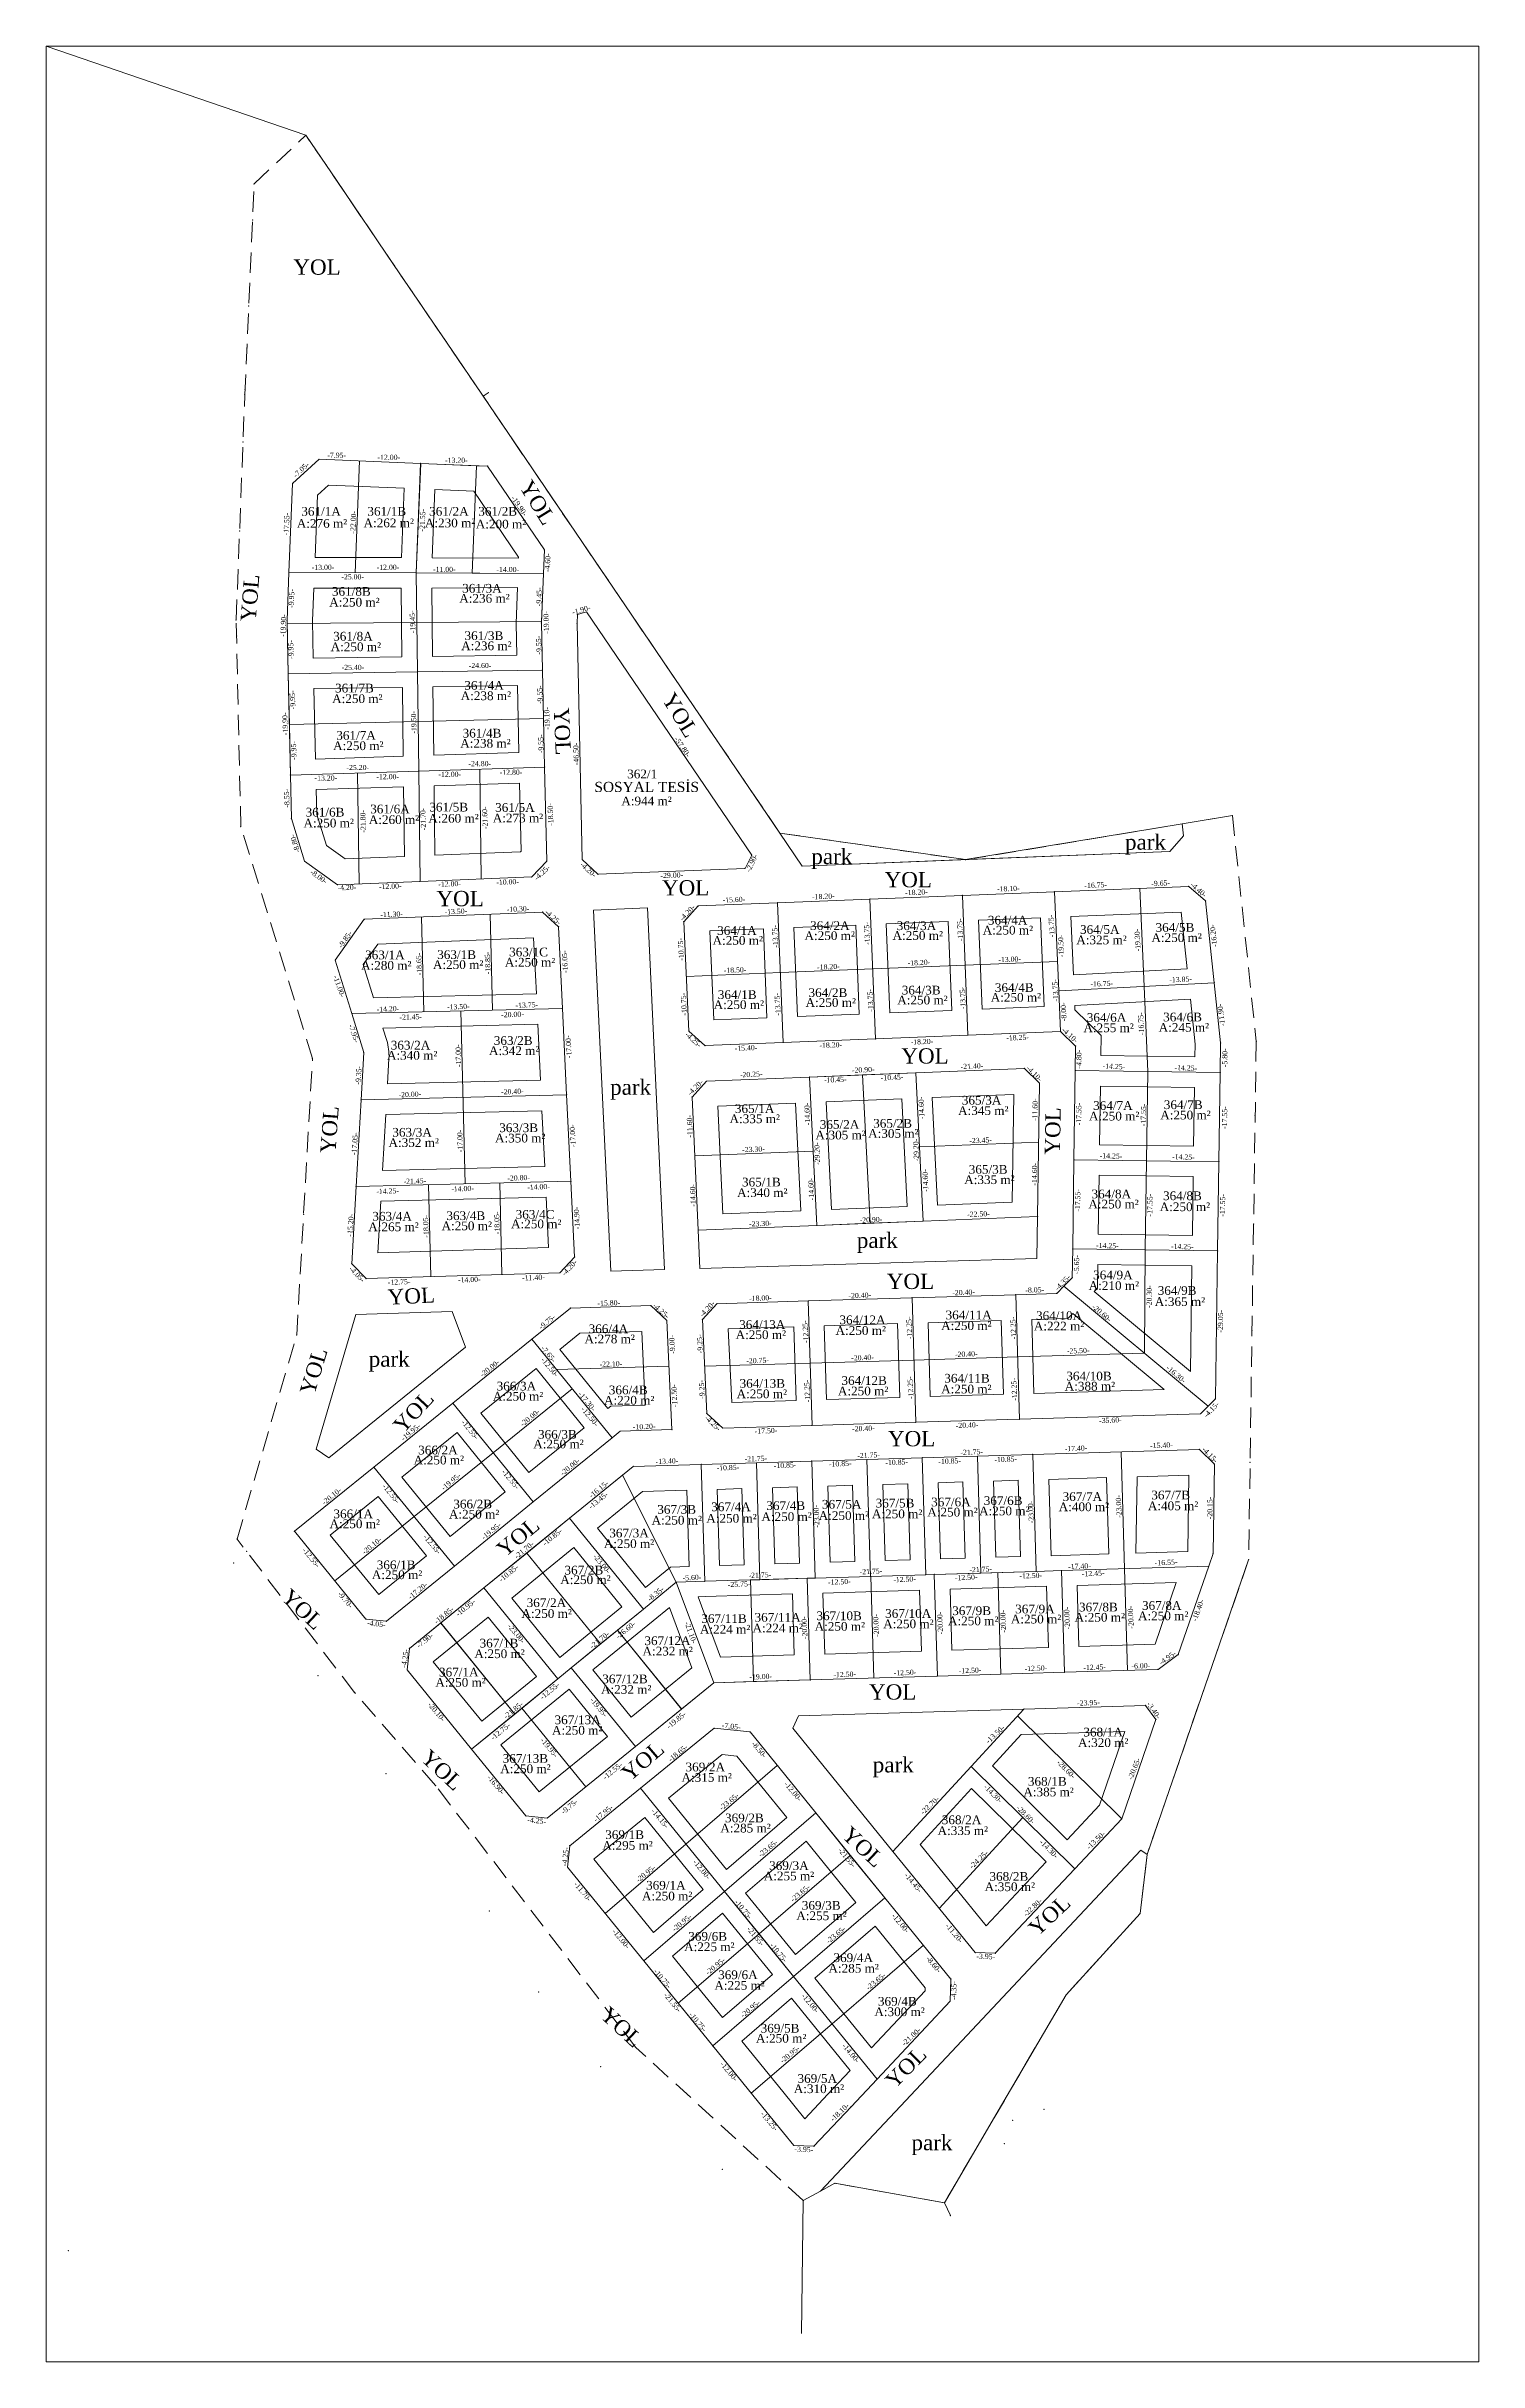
# Model space of a CAD drawing. Header units: millimetres. Extents: x 566284 to 574062, y 4517236 to 4521877.
# Drawn here: x 573009.1 to 573290.8, y 4517973.9 to 4518429.1 of the extents above; entities that cross this region are included whole.
import ezdxf

# ---------------------------------------------------------------- set-up
doc = ezdxf.new("R2010")
doc.units = ezdxf.units.MM
for name, color, linetype, lineweight in [('1_UYG_DISI', 6, 'Continuous', 0), ('DETAY_SNR_PAFTA', 251, 'Continuous', 0), ('DETAY_YAZI_PAFTA', 1, 'Continuous', 0), ('NOKTA_PARSEL_YENI', 18, 'Continuous', 0), ('SNRTIP_GECERLI', 30, 'Continuous', 0), ('YAPI OTURUM SINIRI', 253, 'Continuous', 0), ('yazı', 8, 'Continuous', 20), ('yeni', 4, 'Continuous', 0)]:
    doc.layers.add(name, color=color, linetype=linetype, lineweight=lineweight)
doc.styles.get("Standard").update_dxf_attribs({"font": 'TimesNewRoman.ttf'})

msp = doc.modelspace()

# ---------------------------------------------------------------- linework, layer by layer
at = {"layer": '1_UYG_DISI', "lineweight": 0}
for p, q in [((573058.72, 4518410.28), (573060.14, 4518411.62)), ((573060.87, 4518410.54), (573060.14, 4518411.62)), ((573049.98, 4518402.06), (573052.89, 4518404.8)), ((573054.35, 4518406.17), (573057.26, 4518408.91)), ((573064.24, 4518405.58), (573061.99, 4518408.89)), ((573049.74, 4518396.58), (573049.91, 4518400.57)), ((573067.61, 4518400.61), (573065.36, 4518403.92)), ((573070.98, 4518395.65), (573068.74, 4518398.96)), ((573049.47, 4518390.58), (573049.65, 4518394.58)), ((573074.36, 4518390.69), (573072.11, 4518394)), ((573049.21, 4518384.59), (573049.38, 4518388.58)), ((573077.73, 4518385.73), (573075.48, 4518389.03)), ((573048.94, 4518378.59), (573049.12, 4518382.59)), ((573081.1, 4518380.76), (573078.85, 4518384.07)), ((573084.47, 4518375.8), (573082.22, 4518379.11)), ((573048.67, 4518372.6), (573048.85, 4518376.59)), ((573087.84, 4518370.84), (573085.59, 4518374.15)), ((573048.41, 4518366.6), (573048.59, 4518370.6)), ((573091.21, 4518365.87), (573088.97, 4518369.18)), ((573048.14, 4518360.61), (573048.32, 4518364.61)), ((573094.59, 4518360.91), (573092.34, 4518364.22)), ((573048.05, 4518358.28), (573048.14, 4518360.61)), ((573096.03, 4518358.79), (573094.59, 4518360.91)), ((573047.82, 4518352.29), (573047.98, 4518356.29)), ((573099.4, 4518353.82), (573097.15, 4518357.13)), ((573047.59, 4518346.29), (573047.74, 4518350.29)), ((573102.77, 4518348.86), (573100.52, 4518352.17)), ((573106.14, 4518343.9), (573103.9, 4518347.21)), ((573047.36, 4518340.3), (573047.51, 4518344.29)), ((573109.52, 4518338.94), (573107.27, 4518342.24)), ((573047.13, 4518334.3), (573047.28, 4518338.3)), ((573112.89, 4518333.97), (573110.64, 4518337.28)), ((573046.9, 4518328.31), (573047.05, 4518332.3)), ((573116.26, 4518329.01), (573114.01, 4518332.32)), ((573119.63, 4518324.05), (573117.38, 4518327.36)), ((573046.67, 4518322.31), (573046.82, 4518326.31)), ((573046.44, 4518316.32), (573046.59, 4518320.31)), ((573123, 4518319.08), (573120.75, 4518322.39)), ((573046.54, 4518311.68), (573046.45, 4518315.68)), ((573126.37, 4518314.12), (573124.13, 4518317.43)), ((573046.68, 4518305.68), (573046.59, 4518309.68)), ((573129.75, 4518309.16), (573127.5, 4518312.47)), ((573133.12, 4518304.19), (573130.87, 4518307.5)), ((573046.81, 4518299.69), (573046.72, 4518303.69)), ((573136.49, 4518299.23), (573134.24, 4518302.54)), ((573046.94, 4518293.69), (573046.85, 4518297.69)), ((573139.86, 4518294.27), (573137.61, 4518297.58)), ((573047.08, 4518287.69), (573046.99, 4518291.69)), ((573143.23, 4518289.31), (573140.99, 4518292.61)), ((573146.6, 4518284.34), (573144.36, 4518287.65)), ((573047.21, 4518281.69), (573047.12, 4518285.69)), ((573149.98, 4518279.38), (573147.73, 4518282.69)), ((573047.35, 4518275.69), (573047.26, 4518279.69)), ((573153.35, 4518274.42), (573151.1, 4518277.73)), ((573237.22, 4518276.99), (573241.16, 4518277.65)), ((573242.35, 4518277.84), (573242.77, 4518273.86)), ((573049.05, 4518270.2), (573047.86, 4518274.02)), ((573153.35, 4518274.42), (573157.31, 4518273.85)), ((573157.77, 4518267.92), (573153.35, 4518274.42, 96.96)), ((573159.29, 4518273.57), (573163.25, 4518273)), ((573165.23, 4518272.72), (573169.19, 4518272.15)), ((573207.62, 4518272.12), (573211.56, 4518272.77)), ((573213.54, 4518273.09), (573217.48, 4518273.74)), ((573219.46, 4518274.07), (573223.4, 4518274.72)), ((573225.38, 4518275.04), (573229.32, 4518275.69)), ((573230.03, 4518270.8), (573232.71, 4518273.9)), ((573231.3, 4518276.02), (573235.24, 4518276.67)), ((573232.71, 4518273.9), (573232.47, 4518276.21)), ((573050.82, 4518264.47), (573049.64, 4518268.29)), ((573157.77, 4518267.92), (573230.03, 4518270.8)), ((573171.17, 4518271.87), (573175.13, 4518271.3)), ((573177.11, 4518271.02), (573181.07, 4518270.45)), ((573183.05, 4518270.17), (573187.01, 4518269.6)), ((573188.99, 4518269.32), (573189.86, 4518269.19)), ((573189.86, 4518269.19), (573193.8, 4518269.84)), ((573195.78, 4518270.17), (573199.72, 4518270.82)), ((573201.7, 4518271.14), (573205.64, 4518271.79)), ((573242.98, 4518271.87), (573243.4, 4518267.9)), ((573243.61, 4518265.91), (573244.03, 4518261.93)), ((573052.59, 4518258.73), (573051.41, 4518262.56)), ((573127.33, 4518259.7), (573116.69, 4518259.27)), ((573116.69, 4518259.27), (573120.12, 4518188.27)), ((573130.66, 4518188.59), (573127.33, 4518259.7)), ((573244.24, 4518259.94), (573244.66, 4518255.96)), ((573054.36, 4518253), (573053.18, 4518256.82)), ((573056.14, 4518247.27), (573054.95, 4518251.09)), ((573244.87, 4518253.97), (573245.29, 4518250)), ((573057.91, 4518241.54), (573056.73, 4518245.36)), ((573245.5, 4518248.01), (573245.92, 4518244.03)), ((573246.13, 4518242.04), (573246.55, 4518238.06)), ((573059.68, 4518235.8), (573058.5, 4518239.63)), ((573246.76, 4518236.07), (573247.04, 4518233.48)), ((573061.45, 4518230.07), (573060.27, 4518233.89)), ((573247.04, 4518233.48), (573246.98, 4518229.48)), ((573061.08, 4518223.64), (573061.31, 4518227.63)), ((573061.43, 4518229.63), (573061.45, 4518230.07)), ((573246.95, 4518227.48), (573246.89, 4518223.48)), ((573060.74, 4518217.65), (573060.97, 4518221.64)), ((573246.86, 4518221.48), (573246.8, 4518217.48)), ((573060.4, 4518211.66), (573060.63, 4518215.65)), ((573246.77, 4518215.48), (573246.72, 4518211.48)), ((573060.06, 4518205.67), (573060.28, 4518209.66)), ((573246.69, 4518209.48), (573246.63, 4518205.48)), ((573059.71, 4518199.68), (573059.94, 4518203.67)), ((573246.6, 4518203.48), (573246.54, 4518199.48)), ((573059.37, 4518193.69), (573059.6, 4518197.68)), ((573137.65, 4518188.8), (573137.3, 4518196.36)), ((573204.03, 4518199.02), (573203.91, 4518190.79)), ((573246.51, 4518197.48), (573246.45, 4518193.48)), ((573059.03, 4518187.7), (573059.26, 4518191.69)), ((573203.91, 4518190.79), (573137.65, 4518188.8)), ((573246.42, 4518191.48), (573246.36, 4518187.48)), ((573120.12, 4518188.27), (573130.66, 4518188.59)), ((573058.69, 4518181.71), (573058.91, 4518185.7)), ((573246.33, 4518185.49), (573246.28, 4518181.49)), ((573058.34, 4518175.72), (573058.57, 4518179.71)), ((573062.19, 4518153.26), (573069.95, 4518179.76)), ((573069.95, 4518179.76), (573088.91, 4518180.33)), ((573088.91, 4518180.33), (573091.54, 4518173.34)), ((573246.25, 4518179.49), (573246.19, 4518175.49)), ((573056.72, 4518170.17), (573057.84, 4518174.01)), ((573091.54, 4518173.34), (573064.68, 4518151.61)), ((573246.16, 4518173.49), (573246.1, 4518169.49)), ((573055.03, 4518164.41), (573056.16, 4518168.25)), ((573246.07, 4518167.49), (573246.01, 4518163.49)), ((573053.35, 4518158.65), (573054.47, 4518162.49)), ((573245.98, 4518161.49), (573245.92, 4518157.49)), ((573051.66, 4518152.89), (573052.79, 4518156.73)), ((573245.89, 4518155.49), (573245.84, 4518151.49)), ((573049.98, 4518147.13), (573051.1, 4518150.97)), ((573064.68, 4518151.61), (573062.19, 4518153.26)), ((573245.81, 4518149.49), (573245.75, 4518145.49)), ((573048.29, 4518141.37), (573049.42, 4518145.21)), ((573245.72, 4518143.49), (573245.66, 4518139.49)), ((573046.61, 4518135.62), (573047.73, 4518139.45)), ((573245.63, 4518137.49), (573245.57, 4518133.49)), ((573047.82, 4518134.04), (573046.61, 4518135.62)), ((573051.47, 4518129.28), (573049.04, 4518132.45)), ((573245.54, 4518131.54), (573244.24, 4518127.76)), ((573055.12, 4518124.51), (573052.69, 4518127.69)), ((573058.77, 4518119.75), (573056.34, 4518122.93)), ((573243.59, 4518125.87), (573242.28, 4518122.09)), ((573062.42, 4518114.99), (573059.99, 4518118.17)), ((573241.63, 4518120.2), (573240.33, 4518116.42)), ((573066.07, 4518110.23), (573063.64, 4518113.4)), ((573239.68, 4518114.52), (573238.37, 4518110.74)), ((573069.72, 4518105.47), (573067.29, 4518108.64)), ((573237.72, 4518108.85), (573236.42, 4518105.07)), ((573069.92, 4518105.25), (573069.72, 4518105.47)), ((573073.85, 4518100.72), (573071.23, 4518103.74)), ((573155.91, 4518098.42), (573157.01, 4518100.84)), ((573157.01, 4518100.84), (573201.36, 4518102.17)), ((573190.97, 4518090.89), (573201.36, 4518102.17)), ((573235.77, 4518103.18), (573234.46, 4518099.4)), ((573077.79, 4518096.2), (573075.17, 4518099.21)), ((573175.6, 4518074.21), (573155.91, 4518098.42)), ((573233.81, 4518097.51), (573232.51, 4518093.73)), ((573081.73, 4518091.67), (573079.11, 4518094.69)), ((573190.97, 4518090.89), (573175.6, 4518074.21)), ((573231.85, 4518091.84), (573230.55, 4518088.05)), ((573085.67, 4518087.14), (573083.04, 4518090.16)), ((573088.59, 4518083.32), (573086.16, 4518086.5)), ((573229.9, 4518086.16), (573228.59, 4518082.38)), ((573092.23, 4518078.56), (573089.8, 4518081.74)), ((573095.88, 4518073.79), (573093.45, 4518076.97)), ((573227.94, 4518080.49), (573226.64, 4518076.71)), ((573099.52, 4518069.02), (573097.09, 4518072.2)), ((573224.37, 4518074.43), (573177.05, 4518024.1)), ((573225.56, 4518073.59, 152.3), (573224.37, 4518074.43)), ((573225.56, 4518073.59), (573225.1, 4518069.62)), ((573225.99, 4518074.82), (573225.56, 4518073.59)), ((573224.87, 4518067.63), (573224.4, 4518063.66)), ((573103.16, 4518064.26), (573100.74, 4518067.44)), ((573106.81, 4518059.49), (573104.38, 4518062.67)), ((573224.21, 4518061.99), (573221.52, 4518059.03)), ((573110.45, 4518054.72), (573108.02, 4518057.9)), ((573220.17, 4518057.55), (573217.48, 4518054.59)), ((573114.1, 4518049.96), (573111.67, 4518053.13)), ((573216.13, 4518053.11), (573213.44, 4518050.16)), ((573117.74, 4518045.19), (573115.31, 4518048.37)), ((573209.63, 4518045.97), (573207.61, 4518042.52)), ((573212.09, 4518048.68), (573209.63, 4518045.97)), ((573121.38, 4518040.42), (573118.95, 4518043.6)), ((573206.6, 4518040.79), (573204.58, 4518037.34)), ((573125.03, 4518035.66), (573122.6, 4518038.83)), ((573126.97, 4518033.88), (573125.03, 4518035.66)), ((573131.4, 4518029.83), (573128.44, 4518032.53)), ((573203.57, 4518035.61), (573201.55, 4518032.16)), ((573135.82, 4518025.78), (573132.87, 4518028.48)), ((573200.54, 4518030.43), (573198.52, 4518026.98)), ((573140.25, 4518021.73), (573137.3, 4518024.43)), ((573177.05, 4518024.1), (573161.36, 4518007.41)), ((573197.51, 4518025.25), (573195.49, 4518021.8)), ((573144.68, 4518017.68), (573141.73, 4518020.38)), ((573194.48, 4518020.07), (573192.46, 4518016.62)), ((573149.1, 4518013.63), (573146.15, 4518016.33)), ((573191.45, 4518014.89), (573189.43, 4518011.44)), ((573153.53, 4518009.58), (573150.58, 4518012.28)), ((573164.17, 4518008.96), (573160.66, 4518007.03)), ((573168.01, 4518008.27), (573164.17, 4518008.96)), ((573188.42, 4518009.72), (573186.4, 4518006.26)), ((573157.96, 4518005.53), (573155.01, 4518008.23)), ((573158.91, 4518006.06), (573157.96, 4518005.53)), ((573173.92, 4518007.22), (573169.98, 4518007.92)), ((573179.82, 4518006.17), (573175.89, 4518006.87)), ((573185.73, 4518005.11), (573181.79, 4518005.82))]:
    msp.add_line(p, q, dxfattribs=at)
for p in [(573242.35, 4518277.84, 39.79), (573242.35, 4518277.84, 39.79), (573047.35, 4518275.69, 55.33), (573047.35, 4518275.69, 55.33), (573153.35, 4518274.42, 96.96), (573153.35, 4518274.42, 96.96), (573189.86, 4518269.19, 53.1), (573189.86, 4518269.19, 53.1), (573061.45, 4518230.07, 116.48), (573061.45, 4518230.07, 116.48), (573058.34, 4518175.72, 145.96), (573058.34, 4518175.72, 145.96), (573046.61, 4518135.62, 150.87), (573046.61, 4518135.62, 150.87), (573245.54, 4518131.54, 154.69), (573245.54, 4518131.54, 154.69), (573069.72, 4518105.47, 152.66), (573069.72, 4518105.47, 152.66), (573085.67, 4518087.14, 152.58), (573085.67, 4518087.14, 152.58), (573225.56, 4518073.59, 152.3), (573225.56, 4518073.59, 152.3), (573224.21, 4518061.99, 152.2), (573224.21, 4518061.99, 152.2), (573209.63, 4518045.97, 152.14), (573209.63, 4518045.97, 152.14), (573125.03, 4518035.66, 151.48), (573125.03, 4518035.66, 151.48), (573164.17, 4518008.96, 151.45), (573164.17, 4518008.96, 151.45), (573157.96, 4518005.53, 151.45), (573157.96, 4518005.53, 151.45), (573185.73, 4518005.11, 151.44), (573185.73, 4518005.11, 151.44)]:
    msp.add_point(p, dxfattribs=at)
at = {"layer": 'DETAY_SNR_PAFTA', "lineweight": 0}
for p, q in [((573153.35, 4518274.42), (573157.77, 4518267.92)), ((573230.03, 4518270.8), (573232.71, 4518273.9)), ((573232.71, 4518273.9), (573232.47, 4518276.21)), ((573157.77, 4518267.92), (573189.86, 4518269.19)), ((573189.86, 4518269.19), (573230.03, 4518270.8)), ((573116.69, 4518259.27), (573127.33, 4518259.7)), ((573120.12, 4518188.27), (573116.69, 4518259.27)), ((573127.33, 4518259.7), (573130.66, 4518188.59)), ((573137.65, 4518188.8), (573137.3, 4518196.36)), ((573204.03, 4518199.02), (573203.91, 4518190.79)), ((573203.91, 4518190.79), (573137.65, 4518188.8)), ((573130.66, 4518188.59), (573120.12, 4518188.27)), ((573062.19, 4518153.26), (573069.95, 4518179.76)), ((573069.95, 4518179.76), (573088.91, 4518180.33)), ((573088.91, 4518180.33), (573091.54, 4518173.34)), ((573091.54, 4518173.34), (573064.68, 4518151.61)), ((573064.68, 4518151.61), (573062.19, 4518153.26)), ((573155.91, 4518098.42), (573157.02, 4518100.84)), ((573157.02, 4518100.84), (573201.36, 4518102.17)), ((573175.6, 4518074.21), (573155.91, 4518098.42))]:
    msp.add_line(p, q, dxfattribs=at)
at = {"layer": 'NOKTA_PARSEL_YENI', "lineweight": 0}
for p in [(573060.14, 4518411.62), (573049.98, 4518402.06), (573066.16, 4518402.76), (573049.67, 4518394.96), (573077.53, 4518386.02), (573048.92, 4518378.05), (573048.55, 4518369.82), (573088.9, 4518369.28), (573048.14, 4518360.61), (573048.19, 4518361.59), (573094.59, 4518360.91), (573094.99, 4518360.32), (573096, 4518361), (573047.78, 4518351.3), (573062.76, 4518347.92), (573082.68, 4518347.1), (573095.88, 4518346.56), (573057.55, 4518343.13), (573047.11, 4518333.79), (573107.06, 4518330.1), (573056.83, 4518325.62), (573081.85, 4518325.56), (573106.87, 4518325.47), (573046.44, 4518316.32), (573056.44, 4518316.22), (573106.47, 4518315.75), (573113.47, 4518315.68), (573113.54, 4518317.38), (573115.35, 4518317.89), (573046.51, 4518313.19), (573056.68, 4518305.74), (573082.09, 4518306.11), (573106.67, 4518306.47), (573082.33, 4518286.62), (573107.1, 4518287.39), (573057.12, 4518285.81), (573057.31, 4518277.25), (573242.35, 4518277.84), (573047.35, 4518275.69), (573153.35, 4518274.42), (573232.47, 4518276.21), (573059.91, 4518268.86), (573107.51, 4518268.91), (573114.51, 4518269.19), (573147.84, 4518270.07), (573189.86, 4518269.19), (573189.88, 4518269.2, 16.62), (573066.4, 4518264.27), (573082.6, 4518264.92), (573104.58, 4518265.79), (573117.57, 4518266.31), (573146.53, 4518267.47), (573233.77, 4518263.94), (573106.69, 4518258.87), (573137.32, 4518260.09), (573152.91, 4518260.72), (573171.08, 4518261.44), (573189.25, 4518262.17), (573207.36, 4518262.89), (573237.08, 4518261.08), (573071.62, 4518257.47), (573109.84, 4518255.99), (573134.47, 4518256.98), (573065.93, 4518249.43), (573208.22, 4518243.38), (573238.78, 4518244.99), (573069.19, 4518238.91), (573110.61, 4518239.94), (573135.47, 4518235.5), (573138.61, 4518232.62), (573154.01, 4518233.24), (573172.18, 4518233.96), (573190.35, 4518234.69), (573208.57, 4518235.41), (573211.52, 4518232.53), (573240.03, 4518233.16), (573247.04, 4518233.48), (573061.45, 4518230.07), (573071.54, 4518231.3), (573180.08, 4518227.27), (573201.46, 4518228.13), (573211.45, 4518227.74), (573239.95, 4518227.34), (573111.43, 4518222.95), (573136.08, 4518222.51), (573138.93, 4518225.63), (573159.19, 4518226.44), (573204.41, 4518225.25), (573071, 4518221.95), (573246.82, 4518218.9), (573211.19, 4518210.19), (573239.69, 4518209.8), (573070.03, 4518204.92), (573112.26, 4518205.97), (573059.7, 4518199.48), (573137.3, 4518196.36), (573160.65, 4518197.29), (573181.53, 4518198.12), (573204.03, 4518199.02), (573246.51, 4518197.55), (573112.98, 4518191.06), (573210.94, 4518192.65), (573239.43, 4518192.26), (573069.16, 4518189.73), (573071.99, 4518186.83), (573110.12, 4518187.97), (573210.85, 4518186.99), (573127.98, 4518181.5), (573140.98, 4518181.89), (573158.95, 4518182.43), (573179.35, 4518183.05), (573199.75, 4518183.66), (573207.81, 4518183.9), (573209.22, 4518185.33), (573112.18, 4518181.03), (573131.12, 4518178.6), (573138.12, 4518178.81), (573058.34, 4518175.72), (573104.6, 4518174.9), (573246.2, 4518176.65), (573239.01, 4518163.2), (573089.05, 4518162.32), (573138.99, 4518160.32), (573200.48, 4518159.17), (573236.1, 4518160.24), (573237.58, 4518161.75), (573120.35, 4518155.52), (573121.94, 4518156.81), (573132.13, 4518157.12), (573142.12, 4518157.42), (573159.69, 4518157.94), (573180.09, 4518158.56), (573073.53, 4518149.77), (573124.51, 4518149.89), (573137.89, 4518150.29), (573159.62, 4518150.94), (573181.35, 4518151.59), (573203.08, 4518152.24), (573235.85, 4518153.23), (573238.82, 4518150.31), (573245.82, 4518150.69), (573104.83, 4518142.91), (573057.91, 4518137.14), (573111.99, 4518139.7), (573046.61, 4518135.62), (573048.49, 4518133.17), (573238.56, 4518132.76), (573245.54, 4518131.54), (573045.95, 4518130.93), (573089.35, 4518130.31), (573132.99, 4518127.13), (573138.58, 4518127.3), (573158.74, 4518127.9), (573160.31, 4518127.95), (573182.04, 4518128.6), (573183.73, 4518128.65), (573203.77, 4518129.26), (573208.72, 4518129.4), (573237.7, 4518130.27), (573095.15, 4518126.01), (573071.96, 4518119.86), (573075.98, 4518119.45), (573126.51, 4518121.85), (573080.51, 4518114.1), (573062.55, 4518108.75), (573080.07, 4518109.88), (573112.35, 4518110.3), (573184.33, 4518108.66), (573209.32, 4518109.41), (573227.73, 4518109.97), (573231.71, 4518112.89), (573109.69, 4518108.12), (573140.35, 4518107.34), (573159.34, 4518107.91), (573201.36, 4518102.17), (573225.29, 4518102.89), (573227.31, 4518100.14), (573140.45, 4518098.4), (573147.49, 4518097.68), (573092.74, 4518094.3), (573124.94, 4518094.81), (573190.97, 4518090.89), (573075.91, 4518089.49), (573125.97, 4518086.63), (573160.42, 4518081.77), (573103.41, 4518081.18), (573107.63, 4518080.74), (573220.59, 4518080.63), (573112.05, 4518075.31), (573175.6, 4518074.21), (573225.56, 4518073.59), (573111.61, 4518071.09), (573211.34, 4518070.79), (573142.46, 4518066.34), (573174.01, 4518065.06), (573096.2, 4518062.45), (573224.21, 4518061.99), (573191.77, 4518054.32), (573195.72, 4518054.17), (573126.58, 4518052.69), (573156.05, 4518049.63), (573105.95, 4518046.54), (573187, 4518049.09), (573209.63, 4518045.97), (573186.84, 4518044.73), (573140.17, 4518035.97), (573118.15, 4518031.87), (573172.46, 4518029.44), (573150.04, 4518023.83), (573167.35, 4518024), (573196.95, 4518024.29), (573205.3, 4518023.5), (573199.13, 4518021.29), (573156.1, 4518016.38), (573160.05, 4518016.23), (573197.51, 4518016.76), (573142.02, 4518011.67), (573164.17, 4518008.96), (573157.96, 4518005.53), (573161.36, 4518007.41), (573185.73, 4518005.11), (573186.88, 4518002.58), (573013.46, 4517995.73)]:
    msp.add_point(p, dxfattribs=at)
at = {"layer": 'SNRTIP_GECERLI', "lineweight": 0}
for p, q in [((573060.14, 4518411.62), (573066.16, 4518402.76)), ((573066.16, 4518402.76), (573077.53, 4518386.02)), ((573077.53, 4518386.02), (573088.9, 4518369.28)), ((573088.9, 4518369.28), (573094.59, 4518360.91)), ((573094.99, 4518360.32), (573094.59, 4518360.91)), ((573094.99, 4518360.32), (573096, 4518361)), ((573153.35, 4518274.42), (573094.99, 4518360.32)), ((573057.55, 4518343.13), (573062.76, 4518347.92)), ((573062.76, 4518347.92), (573082.68, 4518347.1)), ((573081.85, 4518325.56), (573082.68, 4518347.1)), ((573082.68, 4518347.1), (573095.88, 4518346.56)), ((573095.88, 4518346.56), (573107.06, 4518330.1)), ((573056.83, 4518325.62), (573057.55, 4518343.13)), ((573107.06, 4518330.1), (573106.87, 4518325.47)), ((573056.44, 4518316.22), (573056.83, 4518325.62)), ((573056.83, 4518325.62), (573081.85, 4518325.56)), ((573081.85, 4518325.56), (573106.87, 4518325.47)), ((573081.85, 4518325.56), (573082.09, 4518306.11)), ((573106.87, 4518325.47), (573106.47, 4518315.75)), ((573056.68, 4518305.74), (573056.44, 4518316.22)), ((573106.47, 4518315.75), (573106.67, 4518306.47)), ((573113.47, 4518315.68), (573113.54, 4518317.38)), ((573114.51, 4518269.19), (573113.47, 4518315.68)), ((573113.54, 4518317.38), (573115.35, 4518317.89)), ((573115.35, 4518317.89), (573147.84, 4518270.07)), ((573082.09, 4518306.11), (573056.68, 4518305.74)), ((573057.12, 4518285.81), (573056.68, 4518305.74)), ((573082.09, 4518306.11), (573106.67, 4518306.47)), ((573082.09, 4518306.11), (573082.33, 4518286.62)), ((573106.67, 4518306.47), (573107.1, 4518287.39)), ((573082.33, 4518286.62), (573057.12, 4518285.81)), ((573082.33, 4518286.62), (573107.1, 4518287.39)), ((573082.33, 4518286.62), (573082.6, 4518264.92)), ((573107.1, 4518287.39), (573107.51, 4518268.91)), ((573057.31, 4518277.25), (573057.12, 4518285.81)), ((573059.91, 4518268.86), (573057.31, 4518277.25)), ((573242.35, 4518277.84), (573232.47, 4518276.21)), ((573189.86, 4518269.19), (573153.35, 4518274.42)), ((573232.47, 4518276.21), (573189.88, 4518269.2)), ((573066.4, 4518264.27), (573059.91, 4518268.86)), ((573107.51, 4518268.91), (573104.58, 4518265.79)), ((573117.57, 4518266.31), (573114.51, 4518269.19)), ((573147.84, 4518270.07), (573146.53, 4518267.47)), ((573189.88, 4518269.2), (573189.86, 4518269.19)), ((573082.6, 4518264.92), (573066.4, 4518264.27)), ((573104.58, 4518265.79), (573082.6, 4518264.92)), ((573146.53, 4518267.47), (573117.57, 4518266.31)), ((573207.36, 4518262.89), (573233.77, 4518263.94)), ((573233.77, 4518263.94), (573237.08, 4518261.08)), ((573071.62, 4518257.47), (573106.69, 4518258.87)), ((573106.69, 4518258.87), (573109.84, 4518255.99)), ((573134.47, 4518256.98), (573137.32, 4518260.09)), ((573137.32, 4518260.09), (573152.91, 4518260.72)), ((573152.91, 4518260.72), (573171.08, 4518261.44)), ((573154.01, 4518233.24), (573152.91, 4518260.72)), ((573171.08, 4518261.44), (573189.25, 4518262.17)), ((573172.18, 4518233.96), (573171.08, 4518261.44)), ((573189.25, 4518262.17), (573207.36, 4518262.89)), ((573190.35, 4518234.69), (573189.25, 4518262.17)), ((573208.22, 4518243.38), (573207.36, 4518262.89)), ((573237.08, 4518261.08), (573238.78, 4518244.99)), ((573065.93, 4518249.43), (573071.62, 4518257.47)), ((573109.84, 4518255.99), (573110.61, 4518239.94)), ((573135.47, 4518235.5), (573134.47, 4518256.98)), ((573069.19, 4518238.91), (573065.93, 4518249.43)), ((573208.22, 4518243.38), (573238.78, 4518244.99)), ((573208.57, 4518235.41), (573208.22, 4518243.38)), ((573238.78, 4518244.99), (573240.03, 4518233.16)), ((573069.19, 4518238.91), (573110.61, 4518239.94)), ((573071.54, 4518231.3), (573069.19, 4518238.91)), ((573110.61, 4518239.94), (573111.43, 4518222.95)), ((573138.61, 4518232.62), (573135.47, 4518235.5)), ((573154.01, 4518233.24), (573138.61, 4518232.62)), ((573172.18, 4518233.96), (573154.01, 4518233.24)), ((573190.35, 4518234.69), (573172.18, 4518233.96)), ((573208.57, 4518235.41), (573190.35, 4518234.69)), ((573211.52, 4518232.53), (573208.57, 4518235.41)), ((573211.45, 4518227.74), (573211.52, 4518232.53)), ((573240.03, 4518233.16), (573239.95, 4518227.34)), ((573071, 4518221.95), (573071.54, 4518231.3)), ((573159.19, 4518226.44), (573180.08, 4518227.27)), ((573180.08, 4518227.27), (573201.46, 4518228.13)), ((573181.53, 4518198.12), (573180.08, 4518227.27)), ((573201.46, 4518228.13), (573204.41, 4518225.25)), ((573211.19, 4518210.19), (573211.45, 4518227.74)), ((573211.45, 4518227.74), (573239.95, 4518227.34)), ((573239.95, 4518227.34), (573239.69, 4518209.8)), ((573071, 4518221.95), (573111.43, 4518222.95)), ((573111.43, 4518222.95), (573112.26, 4518205.97)), ((573136.08, 4518222.51), (573138.93, 4518225.63)), ((573137.3, 4518196.36), (573136.08, 4518222.51)), ((573138.93, 4518225.63), (573159.19, 4518226.44)), ((573160.65, 4518197.29), (573159.19, 4518226.44)), ((573204.41, 4518225.25), (573204.03, 4518199.02)), ((573070.03, 4518204.92), (573071, 4518221.95)), ((573210.94, 4518192.65), (573211.19, 4518210.19)), ((573211.19, 4518210.19), (573239.69, 4518209.8)), ((573239.69, 4518209.8), (573239.43, 4518192.26)), ((573069.16, 4518189.73), (573070.03, 4518204.92)), ((573070.03, 4518204.92), (573112.26, 4518205.97)), ((573112.26, 4518205.97), (573112.98, 4518191.06)), ((573160.65, 4518197.29), (573137.3, 4518196.36)), ((573181.53, 4518198.12), (573160.65, 4518197.29)), ((573204.03, 4518199.02), (573181.53, 4518198.12)), ((573112.98, 4518191.06), (573110.12, 4518187.97)), ((573210.85, 4518186.99), (573210.94, 4518192.65)), ((573210.94, 4518192.65), (573239.43, 4518192.26)), ((573239.43, 4518192.26), (573239.01, 4518163.2)), ((573071.99, 4518186.83), (573069.16, 4518189.73)), ((573110.12, 4518187.97), (573071.99, 4518186.83)), ((573209.22, 4518185.33), (573210.85, 4518186.99)), ((573112.18, 4518181.03), (573127.98, 4518181.5)), ((573127.98, 4518181.5), (573131.12, 4518178.6)), ((573138.12, 4518178.81), (573140.98, 4518181.89)), ((573140.98, 4518181.89), (573158.95, 4518182.43)), ((573158.95, 4518182.43), (573179.35, 4518183.05)), ((573158.95, 4518182.43), (573159.69, 4518157.94)), ((573179.35, 4518183.05), (573199.75, 4518183.66)), ((573179.35, 4518183.05), (573180.09, 4518158.56)), ((573199.75, 4518183.66), (573207.81, 4518183.9)), ((573199.75, 4518183.66), (573200.48, 4518159.17)), ((573207.81, 4518183.9), (573209.22, 4518185.33)), ((573209.22, 4518185.33), (573237.58, 4518161.75)), ((573104.6, 4518174.9), (573112.18, 4518181.03)), ((573131.12, 4518178.6), (573132.13, 4518157.12)), ((573138.99, 4518160.32), (573138.12, 4518178.81)), ((573089.05, 4518162.32), (573104.6, 4518174.9)), ((573120.35, 4518155.52), (573104.6, 4518174.9)), ((573239.01, 4518163.2), (573237.58, 4518161.75)), ((573073.53, 4518149.77), (573089.05, 4518162.32)), ((573104.83, 4518142.91), (573089.05, 4518162.32)), ((573142.12, 4518157.42), (573138.99, 4518160.32)), ((573200.48, 4518159.17), (573180.09, 4518158.56)), ((573236.1, 4518160.24), (573200.48, 4518159.17)), ((573237.58, 4518161.75), (573236.1, 4518160.24)), ((573120.35, 4518155.52), (573104.83, 4518142.91)), ((573121.94, 4518156.81), (573120.35, 4518155.52)), ((573132.13, 4518157.12), (573121.94, 4518156.81)), ((573159.69, 4518157.94), (573142.12, 4518157.42)), ((573180.09, 4518158.56), (573159.69, 4518157.94)), ((573057.91, 4518137.14), (573073.53, 4518149.77)), ((573089.35, 4518130.31), (573073.53, 4518149.77)), ((573111.99, 4518139.7), (573124.51, 4518149.89)), ((573124.51, 4518149.89), (573137.89, 4518150.29)), ((573137.89, 4518150.29), (573159.62, 4518150.94)), ((573138.58, 4518127.3), (573137.89, 4518150.29)), ((573149.44, 4518127.62), (573148.75, 4518150.61)), ((573159.62, 4518150.94), (573181.35, 4518151.59)), ((573160.31, 4518127.95), (573159.62, 4518150.94)), ((573171.17, 4518128.28), (573170.48, 4518151.27)), ((573181.35, 4518151.59), (573203.08, 4518152.24)), ((573182.04, 4518128.6), (573181.35, 4518151.59)), ((573192.9, 4518128.93), (573192.21, 4518151.92)), ((573203.08, 4518152.24), (573235.85, 4518153.23)), ((573203.77, 4518129.26), (573203.08, 4518152.24)), ((573235.85, 4518153.23), (573238.82, 4518150.31)), ((573238.82, 4518150.31), (573238.56, 4518132.76)), ((573104.83, 4518142.91), (573089.35, 4518130.31)), ((573071.96, 4518119.86), (573057.91, 4518137.14)), ((573095.15, 4518126.01), (573111.99, 4518139.7)), ((573126.51, 4518121.85), (573111.99, 4518139.7)), ((573118.09, 4518115), (573103.57, 4518132.86)), ((573225.56, 4518073.59), (573245.54, 4518131.54)), ((573238.56, 4518132.76), (573237.7, 4518130.27)), ((573089.35, 4518130.31), (573075.98, 4518119.45)), ((573126.51, 4518121.85), (573132.99, 4518127.13)), ((573132.99, 4518127.13), (573138.58, 4518127.3)), ((573132.99, 4518127.13), (573140.35, 4518107.34)), ((573138.58, 4518127.3), (573158.74, 4518127.9)), ((573158.74, 4518127.9), (573160.31, 4518127.95)), ((573158.74, 4518127.9), (573159.34, 4518107.91)), ((573160.31, 4518127.95), (573182.04, 4518128.6)), ((573182.04, 4518128.6), (573183.73, 4518128.65)), ((573183.73, 4518128.65), (573203.77, 4518129.26)), ((573183.73, 4518128.65), (573184.33, 4518108.66)), ((573203.77, 4518129.26), (573208.72, 4518129.4)), ((573208.72, 4518129.4), (573237.7, 4518130.27)), ((573208.72, 4518129.4), (573209.32, 4518109.41)), ((573237.7, 4518130.27), (573231.71, 4518112.89)), ((573080.51, 4518114.1), (573095.15, 4518126.01)), ((573109.69, 4518108.12), (573095.15, 4518126.01)), ((573075.98, 4518119.45), (573071.96, 4518119.86)), ((573101.22, 4518101.21), (573086.67, 4518119.1)), ((573112.35, 4518110.3), (573126.51, 4518121.85)), ((573134.01, 4518102.21), (573121.42, 4518117.69)), ((573080.07, 4518109.88), (573080.51, 4518114.1)), ((573092.74, 4518094.3), (573080.07, 4518109.88)), ((573109.69, 4518108.12), (573112.35, 4518110.3)), ((573112.35, 4518110.3), (573124.94, 4518094.81)), ((573184.33, 4518108.66), (573159.34, 4518107.91)), ((573209.32, 4518109.41), (573184.33, 4518108.66)), ((573227.73, 4518109.97), (573209.32, 4518109.41)), ((573231.71, 4518112.89), (573227.73, 4518109.97)), ((573092.74, 4518094.3), (573109.69, 4518108.12)), ((573140.35, 4518107.34), (573124.94, 4518094.81)), ((573159.34, 4518107.91), (573140.35, 4518107.34)), ((573190.97, 4518090.89), (573201.36, 4518102.17)), ((573201.36, 4518102.17), (573225.29, 4518102.89)), ((573227.31, 4518100.14), (573220.59, 4518080.63)), ((573225.29, 4518102.89), (573227.31, 4518100.14)), ((573125.97, 4518086.63), (573140.45, 4518098.4)), ((573140.45, 4518098.4), (573147.49, 4518097.68)), ((573147.49, 4518097.68), (573160.42, 4518081.77)), ((573103.41, 4518081.18), (573092.74, 4518094.3)), ((573124.94, 4518094.81), (573107.63, 4518080.74)), ((573175.6, 4518074.21), (573190.97, 4518090.89)), ((573190.97, 4518090.89), (573211.34, 4518070.79)), ((573112.05, 4518075.31), (573125.97, 4518086.63)), ((573142.46, 4518066.34), (573125.97, 4518086.63)), ((573142.46, 4518066.34), (573160.42, 4518081.77)), ((573160.42, 4518081.77), (573174.01, 4518065.06)), ((573107.63, 4518080.74), (573103.41, 4518081.18)), ((573220.59, 4518080.63), (573211.34, 4518070.79)), ((573111.61, 4518071.09), (573112.05, 4518075.31)), ((573191.77, 4518054.32), (573175.6, 4518074.21)), ((573224.21, 4518061.99), (573225.56, 4518073.59)), ((573126.58, 4518052.69), (573111.61, 4518071.09)), ((573211.34, 4518070.79), (573195.72, 4518054.17)), ((573126.58, 4518052.69), (573142.46, 4518066.34)), ((573142.46, 4518066.34), (573156.05, 4518049.63)), ((573156.05, 4518049.63), (573174.01, 4518065.06)), ((573174.01, 4518065.06), (573187, 4518049.09)), ((573209.63, 4518045.97), (573224.21, 4518061.99)), ((573195.72, 4518054.17), (573191.77, 4518054.32)), ((573140.17, 4518035.97), (573126.58, 4518052.69)), ((573156.05, 4518049.63), (573140.17, 4518035.97)), ((573156.05, 4518049.63), (573172.46, 4518029.44)), ((573187, 4518049.09), (573186.84, 4518044.73)), ((573196.95, 4518024.29), (573209.63, 4518045.97)), ((573186.84, 4518044.73), (573172.46, 4518029.44)), ((573150.04, 4518023.83), (573140.17, 4518035.97)), ((573172.46, 4518029.44), (573167.35, 4518024)), ((573156.1, 4518016.38), (573150.04, 4518023.83)), ((573167.35, 4518024), (573160.05, 4518016.23)), ((573185.73, 4518005.11), (573196.95, 4518024.29)), ((573142.22, 4518019.94), (573142.17, 4518019.9)), ((573160.05, 4518016.23), (573156.1, 4518016.38)), ((573164.17, 4518008.96), (573161.36, 4518007.41)), ((573185.73, 4518005.11), (573164.17, 4518008.96)), ((573157.96, 4518005.53), (573157.62, 4517979.43)), ((573161.36, 4518007.41), (573157.96, 4518005.53)), ((573186.88, 4518002.58), (573185.73, 4518005.11))]:
    msp.add_line(p, q, dxfattribs=at)
at = {"layer": 'YAPI OTURUM SINIRI', "color": 8}
for p, q in [((573145.91, 4518145.53), (573141.04, 4518145.38)), ((573141.04, 4518145.38), (573141.49, 4518130.39)), ((573145.91, 4518145.53), (573146.36, 4518130.53)), ((573156.77, 4518145.85), (573151.9, 4518145.71)), ((573151.9, 4518145.71), (573152.35, 4518130.71)), ((573156.77, 4518145.85), (573157.22, 4518130.86)), ((573162.77, 4518146.03), (573163.22, 4518131.04)), ((573167.64, 4518146.18), (573168.09, 4518131.19)), ((573178.5, 4518146.5), (573173.63, 4518146.36)), ((573173.63, 4518146.36), (573174.08, 4518131.37)), ((573178.5, 4518146.5), (573178.95, 4518131.51)), ((573184.5, 4518146.68), (573184.95, 4518131.69)), ((573189.37, 4518146.83), (573189.82, 4518131.84)), ((573195.36, 4518147.01), (573195.81, 4518132.02)), ((573200.23, 4518147.16), (573200.68, 4518132.16)), ((573217.62, 4518147.68), (573206.23, 4518147.34)), ((573206.23, 4518147.34), (573206.68, 4518132.34)), ((573217.62, 4518147.68), (573218.07, 4518132.69)), ((573223.39, 4518132.85), (573223.61, 4518147.86)), ((573233.79, 4518148.16), (573223.61, 4518147.86)), ((573233.57, 4518133.15), (573233.79, 4518148.16)), ((573178.95, 4518131.51), (573174.08, 4518131.37)), ((573189.82, 4518131.84), (573184.95, 4518131.69)), ((573200.68, 4518132.16), (573195.81, 4518132.02)), ((573206.68, 4518132.34), (573218.07, 4518132.69)), ((573223.39, 4518132.85), (573233.57, 4518133.15)), ((573146.36, 4518130.53), (573141.49, 4518130.39)), ((573157.22, 4518130.86), (573152.35, 4518130.71)), ((573168.09, 4518131.19), (573163.22, 4518131.04))]:
    msp.add_line(p, q, dxfattribs=at)
for points in [[(573079.49, 4518342.23), (573064.62, 4518342.84), (573062.46, 4518340.86), (573061.96, 4518328.6), (573078.96, 4518328.57)], [(573093.16, 4518341.66), (573085.49, 4518341.98), (573084.97, 4518328.55), (573101.99, 4518328.49), (573101.99, 4518328.65)], [(573078.89, 4518322.57), (573061.71, 4518322.6), (573061.44, 4518316.17), (573061.61, 4518308.81), (573079.05, 4518309.06)], [(573084.89, 4518322.55), (573085.05, 4518309.15), (573101.61, 4518309.4), (573101.47, 4518315.64), (573101.75, 4518322.68)], [(573079.13, 4518303.06), (573061.74, 4518302.81), (573062.05, 4518288.97), (573079.29, 4518289.52)], [(573101.74, 4518303.4), (573085.13, 4518303.15), (573085.29, 4518289.71), (573102.04, 4518290.24)], [(573079.37, 4518283.52), (573062.19, 4518282.97), (573062.3, 4518278.06), (573064.18, 4518271.96), (573067.9, 4518269.33), (573079.54, 4518269.8)], [(573102.17, 4518284.24), (573085.37, 4518283.71), (573085.53, 4518270.04), (573102.34, 4518270.71), (573102.47, 4518270.84)], [(573232.29, 4518258.88), (573210.58, 4518258.01), (573211.08, 4518246.53), (573233.47, 4518247.71)], [(573150.12, 4518255.6), (573139.6, 4518255.18), (573139.56, 4518255.13), (573140.37, 4518237.7), (573150.81, 4518238.11)], [(573168.28, 4518256.33), (573156.11, 4518255.84), (573156.81, 4518238.35), (573168.98, 4518238.84)], [(573186.45, 4518257.05), (573174.28, 4518256.56), (573174.98, 4518239.08), (573187.15, 4518239.56)], [(573204.58, 4518257.77), (573192.44, 4518257.29), (573193.14, 4518239.8), (573205.35, 4518240.29)], [(573104.94, 4518253.8), (573074.28, 4518252.57), (573071.44, 4518248.55), (573073.46, 4518242.02), (573105.47, 4518242.81)], [(573234.1, 4518241.74), (573211.34, 4518240.54), (573211.38, 4518239.65), (573216.55, 4518234.61), (573216.49, 4518230.67), (573234.99, 4518230.41), (573235.03, 4518232.94)], [(573199.38, 4518223.04), (573183.32, 4518222.4), (573184.38, 4518201.24), (573199.07, 4518201.83)], [(573234.9, 4518224.41), (573216.41, 4518224.67), (573216.24, 4518213.12), (573234.73, 4518212.87)], [(573106.58, 4518219.83), (573075.85, 4518219.07), (573075.22, 4518208.05), (573107.11, 4518208.84)], [(573156.44, 4518221.33), (573141.17, 4518220.72), (573142.16, 4518199.56), (573157.5, 4518200.17)], [(573177.33, 4518222.16), (573162.44, 4518221.56), (573163.5, 4518200.41), (573178.39, 4518201)], [(573234.65, 4518206.87), (573216.15, 4518207.13), (573215.98, 4518195.58), (573234.48, 4518195.32)], [(573107.4, 4518202.84), (573074.87, 4518202.04), (573074.29, 4518191.9), (573107.88, 4518192.91), (573107.88, 4518192.91)], [(573234.39, 4518189.33), (573215.89, 4518189.58), (573215.82, 4518184.91), (573215.19, 4518184.27), (573234.08, 4518168.56)], [(573156.1, 4518177.35), (573143.21, 4518176.96), (573143.89, 4518162.47), (573156.54, 4518162.85)], [(573176.5, 4518177.96), (573162.1, 4518177.53), (573162.54, 4518163.03), (573176.94, 4518163.47)], [(573196.9, 4518178.57), (573182.5, 4518178.14), (573182.93, 4518163.65), (573197.34, 4518164.08)], [(573210.96, 4518179.98), (573209.96, 4518178.96), (573202.9, 4518178.75), (573203.33, 4518164.26), (573228.95, 4518165.03)], [(573126.22, 4518176.45), (573114.01, 4518176.08), (573110.09, 4518172.91), (573119.53, 4518161.3), (573120.09, 4518161.76), (573126.9, 4518161.96)], [(573114.87, 4518157.51), (573105.42, 4518169.13), (573094.54, 4518160.33), (573104.01, 4518148.68)], [(573089.87, 4518156.55), (573079.01, 4518147.77), (573088.52, 4518136.08), (573099.35, 4518144.89)], [(573135.04, 4518145.2), (573126.36, 4518144.94), (573117.47, 4518137.72), (573126.94, 4518126.07), (573131.88, 4518130.1), (573135.49, 4518130.21)], [(573074.35, 4518144), (573064.95, 4518136.4), (573074.49, 4518124.68), (573083.86, 4518132.3)], [(573122.29, 4518122.28), (573112.82, 4518133.93), (573100.63, 4518124.02), (573110.12, 4518112.35)], [(573231.31, 4518127.08), (573211.81, 4518126.5), (573212.17, 4518114.5), (573227.13, 4518114.95)], [(573155.83, 4518124.81), (573138.67, 4518124.3), (573137.26, 4518124.26), (573141.67, 4518112.38), (573156.19, 4518112.82)], [(573180.82, 4518125.56), (573161.83, 4518124.99), (573162.19, 4518113), (573181.18, 4518113.57)], [(573205.81, 4518126.32), (573186.82, 4518125.74), (573187.18, 4518113.75), (573206.17, 4518114.32)], [(573095.97, 4518120.24), (573085.21, 4518111.49), (573094.72, 4518099.79), (573105.47, 4518108.56)], [(573131.64, 4518122.16), (573128.41, 4518119.52), (573116.57, 4518109.87), (573124.11, 4518100.58), (573136.05, 4518110.29)], [(573119.46, 4518096.8), (573111.92, 4518106.07), (573111.92, 4518106.07), (573098.51, 4518095.13), (573106.03, 4518085.88)], [(573221.2, 4518097.76), (573200.82, 4518097.15), (573195.14, 4518090.99), (573209.83, 4518076.49), (573216.21, 4518083.27)], [(573154.73, 4518080.84), (573144.92, 4518092.92), (573142, 4518093.22), (573131.45, 4518084.64), (573142.85, 4518070.62)], [(573191.07, 4518086.58), (573180.93, 4518075.57), (573193.93, 4518059.58), (573205.72, 4518072.12)], [(573126.8, 4518080.85), (573116.81, 4518072.74), (573116.8, 4518072.64), (573128.48, 4518058.27), (573138.29, 4518066.71)], [(573158.52, 4518076.19), (573146.63, 4518065.97), (573156.43, 4518053.91), (573168.32, 4518064.13)], [(573142.08, 4518062.06), (573132.26, 4518053.62), (573142.07, 4518041.56), (573151.88, 4518050)], [(573181.91, 4518046.79), (573181.93, 4518047.39), (573172.11, 4518059.47), (573160.22, 4518049.26), (573171.36, 4518035.56)], [(573155.67, 4518045.34), (573145.85, 4518036.91), (573153.92, 4518026.99), (573158.27, 4518021.64), (573163.71, 4518027.43), (573167.21, 4518031.15)]]:
    msp.add_lwpolyline(points, close=True, dxfattribs=at)
msp.add_lwpolyline([(573105.76, 4518236.82), (573075.3, 4518236.06), (573076.05, 4518233.64, -0.089485), (573076.48, 4518230.12), (573076.19, 4518225.08), (573106.29, 4518225.83)], format="xyb", close=True, dxfattribs=at)
for points in [[(573152.35, 4518130.71), (573157.22, 4518130.86), (573156.77, 4518145.85), (573151.9, 4518145.71)], [(573163.22, 4518131.04), (573168.09, 4518131.19), (573167.64, 4518146.18), (573162.77, 4518146.03)], [(573167.64, 4518146.18), (573162.77, 4518146.03), (573163.22, 4518131.04), (573168.09, 4518131.19)], [(573174.08, 4518131.37), (573178.95, 4518131.51), (573178.5, 4518146.5), (573173.63, 4518146.36)], [(573174.08, 4518131.37), (573178.95, 4518131.51), (573178.5, 4518146.5), (573173.63, 4518146.36)], [(573189.37, 4518146.83), (573184.5, 4518146.68), (573184.95, 4518131.69), (573189.82, 4518131.84)], [(573184.95, 4518131.69), (573189.82, 4518131.84), (573189.37, 4518146.83), (573184.5, 4518146.68)], [(573189.37, 4518146.83), (573184.5, 4518146.68), (573184.95, 4518131.69), (573189.82, 4518131.84)], [(573195.81, 4518132.02), (573200.68, 4518132.16), (573200.23, 4518147.16), (573195.36, 4518147.01)], [(573195.81, 4518132.02), (573200.68, 4518132.16), (573200.23, 4518147.16), (573195.36, 4518147.01)], [(573195.81, 4518132.02), (573200.68, 4518132.16), (573200.23, 4518147.16), (573195.36, 4518147.01)]]:
    msp.add_lwpolyline(points, dxfattribs=at)
at = {"layer": 'yeni'}
for p, q in [((573060.14, 4518411.62), (573009.1, 4518429.1)), ((573069.84, 4518325.59), (573070.69, 4518347.6)), ((573081.85, 4518325.56), (573082.74, 4518347.1)), ((573092.86, 4518325.52), (573093.73, 4518346.64)), ((573081.97, 4518315.83), (573056.46, 4518315.65)), ((573081.97, 4518315.83), (573106.48, 4518316.01)), ((573082.21, 4518296.36), (573056.9, 4518295.77)), ((573082.21, 4518296.36), (573106.89, 4518296.92)), ((573070.33, 4518286.23), (573070.6, 4518264.44)), ((573094.33, 4518286.99), (573094.59, 4518265.39)), ((573224.97, 4518244.26), (573224.12, 4518263.56)), ((573082.91, 4518257.92), (573083.37, 4518239.26)), ((573096.4, 4518258.46), (573096.87, 4518239.6)), ((573134.97, 4518246.24), (573153.46, 4518246.98)), ((573153.46, 4518246.98), (573171.63, 4518247.7)), ((573171.63, 4518247.7), (573189.8, 4518248.43)), ((573189.8, 4518248.43), (573207.96, 4518249.15)), ((573225.7, 4518227.54), (573224.97, 4518244.26)), ((573090.61, 4518239.44), (573091.46, 4518205.45)), ((573225.7, 4518227.54), (573225.44, 4518210)), ((573171.09, 4518197.71), (573169.63, 4518226.86)), ((573180.81, 4518212.7), (573204.24, 4518213.63)), ((573136.62, 4518210.94), (573159.92, 4518211.87)), ((573225.44, 4518210.01), (573225.18, 4518192.45)), ((573084.26, 4518205.27), (573084.71, 4518187.21)), ((573098.26, 4518205.62), (573098.71, 4518187.63)), ((573225.18, 4518192.45), (573225.05, 4518172.16)), ((573109.44, 4518168.94), (573131.54, 4518169.61)), ((573138.55, 4518169.57), (573159.32, 4518170.19)), ((573159.32, 4518170.19), (573179.72, 4518170.8)), ((573179.72, 4518170.8), (573200.12, 4518171.41)), ((573200.12, 4518171.41), (573225.05, 4518172.16)), ((573096.96, 4518152.59), (573112.51, 4518165.17)), ((573081.44, 4518140.04), (573096.96, 4518152.59)), ((573124.51, 4518149.89), (573122.42, 4518148.18)), ((573137.89, 4518150.29), (573124.51, 4518149.89)), ((573148.75, 4518150.61), (573137.89, 4518150.29)), ((573137.89, 4518150.29), (573138.58, 4518127.3)), ((573138.58, 4518127.3), (573137.89, 4518150.29)), ((573149.44, 4518127.62), (573148.75, 4518150.61)), ((573221.15, 4518129.78), (573220.46, 4518152.77)), ((573221.15, 4518129.78), (573220.46, 4518152.77)), ((573132.99, 4518127.13), (573122.42, 4518148.18)), ((573122.42, 4518148.18), (573132.99, 4518127.13)), ((573065.82, 4518127.41), (573081.44, 4518140.04)), ((573132.99, 4518127.13), (573138.58, 4518127.3)), ((573138.58, 4518127.3), (573147.6, 4518127.57)), ((573146.45, 4518127.53), (573146.45, 4518127.54)), ((573147.6, 4518127.57), (573149.44, 4518127.62)), ((573147.6, 4518127.57), (573148.2, 4518107.58)), ((573171.24, 4518128.28), (573171.84, 4518108.29)), ((573196.22, 4518129.03), (573196.82, 4518109.04)), ((573221.15, 4518129.78), (573221.75, 4518109.79)), ((573102.63, 4518102.36), (573115.2, 4518086.9)), ((573200.12, 4518100.83), (573220.59, 4518080.63)), ((573134.89, 4518075.65), (573152.85, 4518091.09)), ((573184.71, 4518063), (573201.15, 4518080.84)), ((573119, 4518062), (573134.89, 4518075.65)), ((573149.26, 4518057.98), (573167.21, 4518073.42)), ((573149.26, 4518057.98), (573133.37, 4518044.33)), ((573163.64, 4518040.32), (573181.58, 4518055.75)), ((573163.62, 4518040.31), (573147.74, 4518026.66))]:
    msp.add_line(p, q, dxfattribs=at)
for points in [[(573009.1, 4518429.1), (573290.78, 4518429.1), (573290.78, 4517973.87), (573009.1, 4517973.87)], [(573082.68, 4518347.1), (573062.76, 4518347.92), (573057.55, 4518343.13), (573056.83, 4518325.62), (573081.85, 4518325.56)], [(573093.73, 4518346.64), (573082.74, 4518347.1), (573081.85, 4518325.56), (573092.86, 4518325.52)], [(573107.06, 4518330.1), (573095.88, 4518346.56), (573093.73, 4518346.64), (573092.86, 4518325.52), (573106.87, 4518325.47)], [(573081.85, 4518325.56), (573056.83, 4518325.62), (573056.44, 4518316.22), (573056.46, 4518315.65), (573081.97, 4518315.83)], [(573081.97, 4518315.83), (573106.48, 4518316.01), (573106.87, 4518325.47), (573081.85, 4518325.56)], [(573081.97, 4518315.83), (573056.46, 4518315.65), (573056.68, 4518305.74), (573082.09, 4518306.11)], [(573106.47, 4518315.75), (573106.48, 4518316.01), (573081.97, 4518315.83), (573082.09, 4518306.11), (573106.67, 4518306.47)], [(573082.09, 4518306.11), (573056.68, 4518305.74), (573056.9, 4518295.77), (573082.21, 4518296.36)], [(573106.67, 4518306.47), (573082.09, 4518306.11), (573082.21, 4518296.36), (573106.89, 4518296.92)], [(573082.21, 4518296.36), (573056.9, 4518295.77), (573057.12, 4518285.81), (573082.33, 4518286.62)], [(573106.89, 4518296.92), (573082.21, 4518296.36), (573082.33, 4518286.62), (573107.1, 4518287.39)], [(573082.33, 4518286.62), (573057.12, 4518285.81), (573057.31, 4518277.25), (573059.91, 4518268.86), (573066.4, 4518264.27), (573082.6, 4518264.92)], [(573107.1, 4518287.39), (573082.33, 4518286.62), (573082.6, 4518264.92), (573104.58, 4518265.79), (573107.51, 4518268.91)], [(573237.08, 4518261.08), (573233.77, 4518263.94), (573207.36, 4518262.89), (573208.22, 4518243.38), (573238.78, 4518244.99)], [(573109.84, 4518255.99), (573106.69, 4518258.87), (573071.62, 4518257.47), (573065.93, 4518249.43), (573069.19, 4518238.91), (573110.61, 4518239.94)], [(573152.91, 4518260.72), (573137.32, 4518260.09), (573134.47, 4518256.98), (573135.47, 4518235.5), (573138.61, 4518232.62), (573154.01, 4518233.24)], [(573171.08, 4518261.44), (573152.91, 4518260.72), (573154.01, 4518233.24), (573172.18, 4518233.96)], [(573189.25, 4518262.17), (573171.08, 4518261.44), (573172.18, 4518233.96), (573190.35, 4518234.69)], [(573207.36, 4518262.89), (573189.25, 4518262.17), (573190.35, 4518234.69), (573208.57, 4518235.41), (573208.22, 4518243.38)], [(573238.78, 4518244.99), (573208.22, 4518243.38), (573208.57, 4518235.41), (573211.52, 4518232.53), (573211.45, 4518227.74), (573239.95, 4518227.34), (573240.03, 4518233.16)], [(573110.61, 4518239.94), (573069.19, 4518238.91), (573071.54, 4518231.3), (573071, 4518221.95), (573111.43, 4518222.95)], [(573180.08, 4518227.27), (573169.63, 4518226.86), (573171.09, 4518197.71), (573181.53, 4518198.12)], [(573204.41, 4518225.25), (573201.46, 4518228.13), (573180.08, 4518227.27), (573181.53, 4518198.12), (573204.03, 4518199.02)], [(573239.95, 4518227.34), (573211.45, 4518227.74), (573211.19, 4518210.19), (573239.69, 4518209.8)], [(573111.43, 4518222.95), (573071, 4518221.95), (573070.03, 4518204.92), (573112.26, 4518205.97)], [(573159.19, 4518226.44), (573138.93, 4518225.63), (573136.08, 4518222.51), (573137.3, 4518196.36), (573160.65, 4518197.29)], [(573169.63, 4518226.86), (573159.19, 4518226.44), (573160.65, 4518197.29), (573171.09, 4518197.71)], [(573239.69, 4518209.8), (573211.19, 4518210.19), (573210.94, 4518192.65), (573239.43, 4518192.26)], [(573112.26, 4518205.97), (573070.03, 4518204.92), (573069.16, 4518189.73), (573071.99, 4518186.83), (573110.12, 4518187.97), (573112.98, 4518191.06)], [(573239.43, 4518192.26), (573210.94, 4518192.65), (573210.85, 4518186.99), (573209.22, 4518185.33), (573237.58, 4518161.75), (573239.01, 4518163.2)], [(573131.12, 4518178.6), (573127.98, 4518181.5), (573112.18, 4518181.03), (573104.6, 4518174.9), (573120.35, 4518155.52), (573121.94, 4518156.81), (573132.13, 4518157.12)], [(573158.95, 4518182.43), (573140.98, 4518181.89), (573138.12, 4518178.81), (573138.99, 4518160.32), (573142.12, 4518157.42), (573159.69, 4518157.94)], [(573179.35, 4518183.05), (573158.95, 4518182.43), (573159.69, 4518157.94), (573180.09, 4518158.56)], [(573199.75, 4518183.66), (573179.35, 4518183.05), (573180.09, 4518158.56), (573200.48, 4518159.17)], [(573209.22, 4518185.33), (573207.81, 4518183.9), (573199.75, 4518183.66), (573200.48, 4518159.17), (573236.1, 4518160.24), (573237.58, 4518161.75)], [(573104.6, 4518174.9), (573089.05, 4518162.32), (573104.83, 4518142.91), (573120.35, 4518155.52)], [(573089.05, 4518162.32), (573073.53, 4518149.77), (573089.35, 4518130.31), (573104.83, 4518142.91)], [(573073.53, 4518149.77), (573057.91, 4518137.14), (573071.96, 4518119.86), (573075.98, 4518119.45), (573089.35, 4518130.31)], [(573159.62, 4518150.94), (573148.75, 4518150.61), (573149.44, 4518127.62), (573158.74, 4518127.9), (573160.31, 4518127.95)], [(573170.48, 4518151.27), (573159.62, 4518150.94), (573160.31, 4518127.95), (573171.17, 4518128.28)], [(573181.35, 4518151.59), (573170.48, 4518151.27), (573171.17, 4518128.28), (573182.04, 4518128.6)], [(573192.21, 4518151.92), (573181.35, 4518151.59), (573182.04, 4518128.6), (573183.73, 4518128.65), (573192.9, 4518128.93)], [(573203.08, 4518152.24), (573192.21, 4518151.92), (573192.9, 4518128.93), (573203.77, 4518129.26)], [(573238.82, 4518150.31), (573235.85, 4518153.23), (573203.08, 4518152.24), (573203.77, 4518129.26), (573208.72, 4518129.4), (573237.7, 4518130.27), (573238.56, 4518132.76)], [(573122.42, 4518148.18), (573111.99, 4518139.7), (573126.51, 4518121.85), (573132.99, 4518127.13)], [(573126.51, 4518121.85), (573111.99, 4518139.7), (573103.57, 4518132.86), (573118.1, 4518114.99), (573121.42, 4518117.69)], [(573103.57, 4518132.86), (573095.15, 4518126.01), (573109.69, 4518108.12), (573112.35, 4518110.3), (573118.1, 4518114.99)], [(573132.99, 4518127.13), (573126.51, 4518121.85), (573121.42, 4518117.69), (573134.02, 4518102.19), (573140.35, 4518107.34)], [(573147.6, 4518127.57), (573138.58, 4518127.3), (573132.99, 4518127.13), (573140.35, 4518107.34), (573148.2, 4518107.58)], [(573158.74, 4518127.9), (573147.6, 4518127.57), (573148.2, 4518107.58), (573159.34, 4518107.91)], [(573183.73, 4518128.65), (573182.04, 4518128.6), (573160.31, 4518127.95), (573158.74, 4518127.9), (573159.34, 4518107.91), (573184.33, 4518108.66)], [(573208.72, 4518129.4), (573203.77, 4518129.26), (573183.73, 4518128.65), (573184.33, 4518108.66), (573209.32, 4518109.41)], [(573237.7, 4518130.27), (573208.72, 4518129.4), (573209.32, 4518109.41), (573227.73, 4518109.97), (573231.71, 4518112.89)], [(573095.15, 4518126.01), (573086.66, 4518119.11), (573101.22, 4518101.21), (573109.69, 4518108.12)], [(573086.66, 4518119.11), (573080.51, 4518114.1), (573080.07, 4518109.88), (573092.74, 4518094.3), (573101.22, 4518101.21)], [(573134.02, 4518102.19), (573121.42, 4518117.69), (573112.35, 4518110.3), (573124.94, 4518094.81)], [(573124.94, 4518094.81), (573112.35, 4518110.3), (573109.69, 4518108.12), (573092.74, 4518094.3), (573103.41, 4518081.18), (573107.63, 4518080.74)], [(573227.31, 4518100.14), (573225.29, 4518102.89), (573201.36, 4518102.17), (573190.97, 4518090.89), (573211.34, 4518070.79), (573220.59, 4518080.63)], [(573160.42, 4518081.77), (573147.49, 4518097.68), (573140.45, 4518098.4), (573125.97, 4518086.63), (573142.46, 4518066.34)], [(573190.97, 4518090.89), (573175.6, 4518074.21), (573191.77, 4518054.32), (573195.72, 4518054.17), (573211.34, 4518070.79)], [(573142.46, 4518066.34), (573125.97, 4518086.63), (573112.05, 4518075.31), (573111.61, 4518071.09), (573126.58, 4518052.69)], [(573167.21, 4518073.42), (573160.42, 4518081.77), (573142.46, 4518066.34), (573149.26, 4518057.98)], [(573174.01, 4518065.06), (573167.21, 4518073.42), (573149.26, 4518057.98), (573156.05, 4518049.63)], [(573149.26, 4518057.98), (573142.46, 4518066.34), (573126.58, 4518052.69), (573133.37, 4518044.33)], [(573174.01, 4518065.06), (573156.05, 4518049.63), (573172.46, 4518029.44), (573186.84, 4518044.73), (573187, 4518049.09)], [(573149.26, 4518057.98), (573133.37, 4518044.33), (573140.17, 4518035.97), (573156.05, 4518049.63)], [(573172.46, 4518029.44), (573156.05, 4518049.63), (573140.17, 4518035.97), (573150.04, 4518023.83), (573156.1, 4518016.38), (573160.05, 4518016.23), (573167.35, 4518024)]]:
    msp.add_lwpolyline(points, close=True, dxfattribs=at)

# ---------------------------------------------------------------- texts
at = {"layer": '1_UYG_DISI', "lineweight": 0}
for s, height, p in [('SOSYAL TESİS', 2, (573116.89, 4518282.49)), ('park', 3, (573221.23, 4518271.15)), ('park', 3, (573159.55, 4518268.32)), ('park', 3, (573119.98, 4518222.96)), ('park', 3, (573168.5, 4518192.85)), ('park', 3, (573072.51, 4518169.5)), ('park', 3, (573171.63, 4518089.73)), ('park', 3, (573179.25, 4518015.45))]:
    msp.add_text(s, height=height, dxfattribs=at).set_placement(p)
at = {"layer": 'DETAY_YAZI_PAFTA', "lineweight": 0}
for p in [(573057.68, 4518384.2), (573130.17, 4518262.15), (573173.95, 4518263.76), (573085.83, 4518260.04), (573177.24, 4518229.1), (573174.39, 4518184.78), (573174.61, 4518153.85), (573170.88, 4518104.05)]:
    msp.add_text('YOL', height=3, dxfattribs=at).set_placement(p)
for rotation, p in [(301.6075, (573101.98, 4518342.59)), (85.388, (573050.27, 4518315.91)), (301.6075, (573130.03, 4518300.8)), (272.5187, (573108.88, 4518298.97)), (85.8463, (573065.96, 4518211.38)), (88.9007, (573208.43, 4518211.17)), (2.9377, (573076.31, 4518181.67)), (73.2284, (573061.77, 4518163.75)), (47.2776, (573079.26, 4518156.19)), (39.7819, (573099.25, 4518131.88)), (316.995, (573055.07, 4518123.89)), (40.7457, (573123.86, 4518087.82)), (316.995, (573082.5, 4518092.27)), (316.995, (573165.27, 4518077.17)), (43.2168, (573204.01, 4518057.33)), (316.995, (573117.79, 4518041.75)), (45.5818, (573175.95, 4518027.37))]:
    msp.add_text('YOL', height=3, rotation=rotation, dxfattribs=at).set_placement(p)
at = {"layer": 'yazı', "color": 3}
for s, rotation, p in [('-7.05-', 42.634, (573058.21, 4518344.24)), ('-17.55-', 87.634, (573056.75, 4518332.92)), ('-22.00-', 87.634, (573069.86, 4518333.28)), ('-21.55-', 87.634, (573083.48, 4518333.69)), ('-19.90-', 304.3363, (573100.44, 4518340.3)), ('-4.60-', 87.634, (573108.11, 4518325.71)), ('-9.45-', 88, (573106.43, 4518319.01)), ('-9.95-', 87.634, (573057.75, 4518318.68)), ('-19.45-', 91.9509, (573081.69, 4518313.74)), ('-19.00-', 91.9509, (573107.97, 4518313.62)), ('-1.90-', 16, (573112.66, 4518317.32)), ('-19.90-', 87.634, (573056.11, 4518312.97)), ('-9.95-', 92, (573057.76, 4518308.68)), ('-9.55-', 91.9509, (573106.49, 4518309.53)), ('-9.95-', 91.9509, (573058.09, 4518298.78)), ('-9.55-', 91.9509, (573106.71, 4518299.8)), ('-19.90-', 91.9509, (573056.62, 4518293.68)), ('-19.50-', 91.9509, (573081.93, 4518293.99)), ('-19.10-', 91.9509, (573108.12, 4518294.76)), ('-9.95-', 91.9509, (573058.32, 4518288.83)), ('-9.55-', 91.9509, (573106.91, 4518290.14)), ('-46.50-', 91.9509, (573113.85, 4518287.77)), ('-57.80-', 304.3363, (573132.53, 4518292.92)), ('-8.55-', 91.9509, (573056.94, 4518279.43)), ('-21.80-', 91.9509, (573071.96, 4518274.52)), ('-21.70-', 91.9509, (573083.79, 4518274.99)), ('-21.60-', 91.9509, (573095.92, 4518275.21)), ('-18.50-', 91.9509, (573108.82, 4518275.86)), ('-8.80-', 107.1808, (573059.02, 4518270.74)), ('-4.20-', 318, (573113.99, 4518268.09)), ('-2.90-', 65, (573147.5, 4518266.66)), ('-8.00-', 324.733, (573060.89, 4518266.52)), ('-4.20-', 2, (573066.39, 4518263.15)), ('-12.00-', 2, (573074.53, 4518263.38)), ('-12.00-', 2, (573086.2, 4518263.86)), ('-10.00-', 2, (573097.6, 4518264.24)), ('-4.25-', 42.634, (573105.58, 4518265.03)), ('-29.00-', 2, (573129.9, 4518265.55)), ('-18.20-', 2.2852, (573178.01, 4518262.19)), ('-18.10-', 2.2852, (573196.07, 4518262.9)), ('-16.75-', 2.2852, (573213.27, 4518263.6)), ('-9.65-', 2.2852, (573226.41, 4518263.99)), ('-4.40-', 319.1568, (573233.98, 4518264.12)), ('-11.30-', 2.2852, (573074.8, 4518257.87)), ('-13.50-', 2.2852, (573087.44, 4518258.43)), ('-10.30-', 2.2852, (573099.66, 4518258.9)), ('-4.25-', 318, (573107.06, 4518258.74)), ('-4.20-', 47, (573134.25, 4518257.05)), ('-15.60-', 2.2852, (573142.11, 4518260.74)), ('-18.20-', 2.2852, (573159.71, 4518261.38)), ('-9.85-', 54.733, (573067.2, 4518251.72)), ('-13.75-', 92.6773, (573153.03, 4518251.9)), ('-13.75-', 92.6773, (573171.08, 4518252.46)), ('-13.75-', 92.6773, (573189.39, 4518253.21)), ('-13.75-', 92.6773, (573207.38, 4518253.93)), ('-19.50-', 92.6773, (573209.23, 4518250.03)), ('-19.30-', 92.6773, (573224.28, 4518251.17)), ('-16.20-', 97, (573239.39, 4518252.08)), ('-18.65-', 91.9509, (573082.97, 4518246.45)), ('-18.85-', 91.9509, (573096.46, 4518246.68)), ('-16.05-', 92.7683, (573111.68, 4518246.91)), ('-10.75-', 92.6773, (573134.49, 4518249.34)), ('-13.00-', 2.2852, (573196.34, 4518249.01)), ('-11.00-', 289.466, (573065.49, 4518246.24)), ('-18.50-', 2.2852, (573142.34, 4518246.91)), ('-18.20-', 2.2852, (573160.7, 4518247.54)), ('-18.20-', 2.2852, (573178.5, 4518248.37)), ('-13.75-', 92.6773, (573208.12, 4518241.3)), ('-16.75-', 2.2852, (573214.45, 4518244.22)), ('-13.85-', 2.2852, (573229.95, 4518245.06)), ('-13.50-', 2.2852, (573087.92, 4518239.7)), ('-13.75-', 2.2852, (573101.39, 4518240.04)), ('-10.75-', 92.6773, (573135.06, 4518238.57)), ('-13.75-', 92.6773, (573153.5, 4518238.53)), ('-13.75-', 92.6773, (573171.75, 4518239.33)), ('-13.75-', 92.6773, (573189.9, 4518239.8)), ('-8.00-', 92.6773, (573209.73, 4518237.45)), ('-11.90-', 97, (573240.91, 4518236.5)), ('-7.95-', 289.466, (573068.52, 4518236.61)), ('-14.20-', 2.2852, (573074.08, 4518239.26)), ('-21.45-', 2.2852, (573078.57, 4518237.68)), ('-20.00-', 2.2852, (573098.57, 4518238.16)), ('-16.75-', 92.6773, (573224.98, 4518234.74)), ('-17.00-', 91.9509, (573090.69, 4518228.41)), ('-17.00-', 92.7683, (573112.41, 4518230.18)), ('-4.25-', 318, (573134.64, 4518234.66)), ('-15.40-', 2.2852, (573144.5, 4518231.58)), ('-18.20-', 2.2852, (573161.16, 4518232.16)), ('-18.20-', 2.2852, (573179.09, 4518232.81)), ('-18.25-', 2.2852, (573197.89, 4518233.62)), ('-4.10-', 318, (573208.7, 4518235.57)), ('-4.80-', 89.1602, (573212.63, 4518228.12)), ('-5.80-', 89.1602, (573241.32, 4518228.39)), ('-9.35-', 86, (573070.87, 4518224.93)), ('-20.25-', 2.2852, (573145.51, 4518226.39)), ('-20.90-', 2.2852, (573167.55, 4518227.29)), ('-10.45-', 2.2852, (573173.22, 4518225.78)), ('-21.40-', 2.2852, (573188.93, 4518228.01)), ('-4.10-', 315, (573201.75, 4518228.1)), ('-14.25-', 358, (573216.81, 4518228.11)), ('-14.25-', 358, (573230.95, 4518227.83)), ('-20.00-', 2.2852, (573078.39, 4518222.45)), ('-20.40-', 2.2852, (573098.55, 4518223.01)), ('-4.20-', 45, (573135.78, 4518222.73)), ('-10.45-', 2.2852, (573162.05, 4518225.34)), ('-14.60-', 92, (573181.77, 4518218.14)), ('-11.60-', 92, (573136.19, 4518214.55)), ('-14.60-', 92, (573159.32, 4518216.99)), ('-11.60-', 89.1602, (573203.99, 4518217.8)), ('-17.55-', 89.1602, (573212.59, 4518216.95)), ('-17.55-', 89.1602, (573225.31, 4518216.77)), ('-17.55-', 89.1602, (573241.27, 4518216.24)), ('-17.05-', 86, (573070.09, 4518211.07)), ('-17.00-', 91.9509, (573091.02, 4518211.67)), ('-17.00-', 92.7683, (573113.22, 4518212.71)), ('-29.20-', 92, (573161.25, 4518209.17)), ('-29.20-', 92, (573180.72, 4518209.88)), ('-23.45-', 2.2852, (573190.63, 4518213.43)), ('-23.30-', 2.2852, (573145.96, 4518211.66)), ('-14.60-', 89.1602, (573203.89, 4518205.11)), ('-14.25-', 358, (573216.24, 4518210.52)), ('-14.25-', 358, (573230.48, 4518210.33)), ('-14.25-', 2.2852, (573074.01, 4518203.45)), ('-21.45-', 2.2852, (573079.37, 4518205.42)), ('-14.00-', 2.2852, (573088.75, 4518203.91)), ('-20.80-', 2.2852, (573099.78, 4518206.04)), ('-14.00-', 2.2852, (573103.69, 4518204.27)), ('-14.60-', 92, (573136.82, 4518201)), ('-14.60-', 92, (573160.09, 4518202.23)), ('-14.60-', 92, (573182.55, 4518203.89)), ('-17.55-', 89.1602, (573212.38, 4518199.96)), ('-18.05-', 91.9509, (573098.28, 4518195.57)), ('-14.90-', 92.7683, (573114.03, 4518196.53)), ('-22.50-', 2.2852, (573190.2, 4518198.93)), ('-17.55-', 89.1602, (573226.59, 4518199.03)), ('-17.55-', 89.1602, (573240.87, 4518198.97)), ('-15.20-', 86, (573069.26, 4518195.07)), ('-18.05-', 91.9509, (573084.31, 4518194.91)), ('-23.30-', 2.2852, (573147.32, 4518197.05)), ('-20.90-', 2.2852, (573169.07, 4518197.81)), ('-5.65-', 89.1602, (573212.17, 4518187.75)), ('-14.25-', 358, (573215.52, 4518192.88)), ('-14.25-', 358, (573230.25, 4518192.7)), ('-4.05-', 314.2232, (573068.56, 4518188.65)), ('-12.75-', 2.2852, (573076.28, 4518185.58)), ('-14.00-', 2.2852, (573090.08, 4518186.03)), ('-11.40-', 2.2852, (573102.7, 4518186.44)), ('-4.20-', 47.244, (573111.09, 4518187.28)), ('-4.35-', 45.4399, (573208.02, 4518184.38)), ('-15.80-', 2, (573117.51, 4518181.46)), ('-4.25-', 318, (573128.31, 4518181.36)), ('-4.20-', 47.244, (573138.17, 4518179.16)), ('-18.00-', 2.2852, (573147.33, 4518182.41)), ('-20.40-', 2.2852, (573166.87, 4518182.93)), ('-20.40-', 2.2852, (573187.28, 4518183.52)), ('-8.05-', 2.2852, (573201.65, 4518184.03)), ('-20.60-', 320, (573214.62, 4518181.11)), ('-20.30-', 89.1602, (573226.45, 4518181.05)), ('-9.75-', 39.114, (573106.46, 4518176.76)), ('-12.25-', 92.6773, (573159, 4518174.18)), ('-12.25-', 92.6773, (573179.41, 4518174.93)), ('-12.25-', 92.6773, (573199.85, 4518174.88)), ('-29.05-', 89.1602, (573240.46, 4518176.21)), ('-7.65-', 310, (573106.29, 4518173.09)), ('-9.00-', 92.6773, (573132.76, 4518172.07)), ('-9.25-', 92.6773, (573138.2, 4518172.16)), ('-20.40-', 2.2852, (573187.81, 4518171.4)), ('-25.50-', 2.2852, (573209.81, 4518172.06)), ('-20.00-', 39.114, (573094.89, 4518167.4)), ('-12.50-', 310, (573106.3, 4518170.82)), ('-22.10-', 2, (573117.92, 4518169.46)), ('-20.75-', 2.2852, (573146.77, 4518170.12)), ('-20.40-', 2.2852, (573167.4, 4518170.7)), ('-16.30-', 320, (573229.24, 4518169.1)), ('-17.30-', 310, (573113.63, 4518164.07)), ('-12.50-', 92.6773, (573133.21, 4518161.6)), ('-9.25-', 92.6773, (573138.58, 4518163.2)), ('-12.25-', 92.6773, (573159.33, 4518162.52)), ('-12.25-', 92.6773, (573179.64, 4518163.16)), ('-12.25-', 92.6773, (573200.05, 4518162.82)), ('-12.55-', 310, (573090.63, 4518158.51)), ('-20.00-', 39.114, (573102.8, 4518157.68)), ('-12.50-', 310, (573114.18, 4518161.09)), ('-4.25-', 316, (573138.51, 4518159.33)), ('-35.60-', 2.2852, (573216.15, 4518158.39)), ('-4.15-', 45.4399, (573237.27, 4518159.39)), ('-19.95-', 39.114, (573079.35, 4518154.84)), ('-10.20-', 2, (573124.46, 4518157.15)), ('-17.50-', 2.2852, (573148.43, 4518156.31)), ('-20.40-', 2.2852, (573167.58, 4518156.76)), ('-20.40-', 2.2852, (573187.96, 4518157.42)), ('-15.40-', 2.2852, (573226.19, 4518153.48)), ('-20.00-', 39.114, (573110.66, 4518148.01)), ('-13.40-', 2.2852, (573128.95, 4518150.35)), ('-10.85-', 2.2852, (573140.93, 4518149.06)), ('-21.75-', 2.2852, (573146.43, 4518150.84)), ('-10.85-', 2.2852, (573152.18, 4518149.54)), ('-10.85-', 2.2852, (573163.03, 4518149.83)), ('-21.75-', 2.2852, (573168.6, 4518151.51)), ('-10.85-', 2.2852, (573174.13, 4518150.12)), ('-10.85-', 2.2852, (573184.55, 4518150.35)), ('-21.75-', 2.2852, (573188.88, 4518152.13)), ('-10.85-', 2.2852, (573195.55, 4518150.7)), ('-17.40-', 2.2852, (573209.38, 4518152.86)), ('-4.15-', 314.2232, (573236.3, 4518153.15)), ('-20.10-', 39.114, (573063.79, 4518142.25)), ('-12.55-', 310, (573075.09, 4518145.93)), ('-19.95-', 39.114, (573087.26, 4518145.11)), ('-12.55-', 310, (573098.6, 4518148.75)), ('-16.15-', 39.114, (573116.32, 4518143.59)), ('-13.45-', 39.114, (573116.23, 4518141.42)), ('-23.00-', 92.6773, (573161.17, 4518137.87)), ('-23.00-', 92.6773, (573203.33, 4518138.73)), ('-23.00-', 92.6773, (573220.59, 4518139.81)), ('-20.15-', 90, (573238.41, 4518139.5)), ('-12.55-', 310, (573083.17, 4518135.99)), ('-19.95-', 39.114, (573095.16, 4518135.4)), ('-10.85-', 39.114, (573107.19, 4518134.22)), ('-12.55-', 310, (573059.38, 4518133.35)), ('-20.10-', 39.114, (573071.69, 4518132.52)), ('-21.70-', 39.114, (573101.64, 4518131.65)), ('-23.00-', 310, (573116.55, 4518132.14)), ('-16.55-', 2.2852, (573227.11, 4518130.43)), ('-17.20-', 39.114, (573080.73, 4518123.68)), ('-10.85-', 39.114, (573098.6, 4518127.1)), ('-5.60-', 2.2852, (573134.25, 4518127.47)), ('-25.75-', 2.2852, (573143.14, 4518126.15)), ('-21.75-', 2.2852, (573147.22, 4518127.95)), ('-12.50-', 2.2852, (573162.86, 4518126.62)), ('-21.75-', 2.2852, (573169.07, 4518128.66)), ('-12.50-', 2.2852, (573175.67, 4518127.1)), ('-12.50-', 2.2852, (573187.79, 4518127.48)), ('-21.75-', 2.2852, (573190.64, 4518129.07)), ('-12.50-', 2.2852, (573200.49, 4518127.83)), ('-17.40-', 2.2852, (573210.07, 4518129.69)), ('-12.45-', 2.2852, (573212.76, 4518128.26)), ('-9.70-', 310, (573066.35, 4518124.79)), ('-10.95-', 39.114, (573090.1, 4518120.32)), ('-8.35-', 39.114, (573127.81, 4518123.28)), ('-20.00-', 92.6773, (573210.43, 4518117.87)), ('-20.00-', 92.6773, (573222.95, 4518118.04)), ('-18.40-', 70, (573235.29, 4518119.36)), ('-4.05-', 353.4866, (573072.11, 4518118.66)), ('-18.85-', 39.114, (573085.89, 4518118.85)), ('-23.00-', 310, (573099.72, 4518118.43)), ('-26.60-', 39.114, (573121.63, 4518115.95)), ('-21.10-', 290, (573134.61, 4518119.15)), ('-20.00-', 92.6773, (573158.78, 4518115.98)), ('-20.00-', 92.6773, (573172.87, 4518116.41)), ('-20.00-', 92.6773, (573185.46, 4518116.91)), ('-20.00-', 92.6773, (573197.86, 4518117.25)), ('-4.25-', 82, (573079.86, 4518110.25)), ('-7.90-', 39.114, (573082.42, 4518114.13)), ('-21.70-', 39.114, (573116.49, 4518113.98)), ('-4.95-', 35, (573228.35, 4518110.78)), ('-19.00-', 2.2852, (573147.39, 4518107.98)), ('-12.50-', 2.2852, (573163.91, 4518108.42)), ('-12.50-', 2.2852, (573175.76, 4518108.77)), ('-12.50-', 2.2852, (573188.56, 4518109.2)), ('-12.50-', 2.2852, (573201.5, 4518109.63)), ('-12.45-', 2.2852, (573213.06, 4518109.82)), ('-6.00-', 2.2852, (573222.52, 4518110.12)), ('-12.55-', 39.114, (573106.68, 4518103.98)), ('-19.95-', 310, (573115.95, 4518103.92)), ('-23.95-', 2.2852, (573211.84, 4518102.84)), ('-20.10-', 310, (573084.04, 4518103.04)), ('-21.85-', 39.114, (573099.52, 4518100.18)), ('-19.85-', 39.114, (573131.56, 4518098.23)), ('-7.05-', 353.4866, (573141.91, 4518098.52)), ('-3.40-', 305, (573225.42, 4518103.18)), ('-12.75-', 39.114, (573096.99, 4518096.01)), ('-19.95-', 310, (573106.21, 4518095.99)), ('-18.65-', 39.114, (573131.9, 4518091.73)), ('-8.50-', 310, (573147.72, 4518095.31)), ('-13.50-', 43, (573194.4, 4518095.33)), ('-12.55-', 39.114, (573119.06, 4518088.24)), ('-28.60-', 315, (573207.73, 4518091.58)), ('-20.65-', 68, (573222.65, 4518088.22)), ('-16.90-', 310, (573095.71, 4518088.69)), ('-12.00-', 310, (573154.13, 4518087.39)), ('-14.30-', 315, (573193.36, 4518086.78)), ('-9.75-', 39.114, (573110.85, 4518081.47)), ('-17.95-', 39.114, (573117.2, 4518079.88)), ('-14.15-', 310, (573127.97, 4518082.08)), ('-23.65-', 39.114, (573141.95, 4518082.21)), ('-22.70-', 43, (573181.52, 4518081.35)), ('-28.60-', 315, (573199.78, 4518082.66)), ('-4.25-', 353.4866, (573103.65, 4518079.96)), ('-13.50-', 43, (573214.2, 4518074.51)), ('-4.25-', 83.4866, (573111.45, 4518071.26)), ('-12.00-', 310, (573136.19, 4518072.04)), ('-23.65-', 39.114, (573149.59, 4518072.99)), ('-21.55-', 310, (573164.76, 4518074.38)), ('-24.25-', 43, (573191.17, 4518070.72)), ('-14.30-', 315, (573204.34, 4518075.92)), ('-11.70-', 310, (573112.76, 4518067.71)), ('-20.95-', 39.114, (573125.56, 4518068.03)), ('-14.45-', 310, (573177.79, 4518069.44)), ('-10.75-', 310, (573144.37, 4518064.21)), ('-23.65-', 39.114, (573155.94, 4518064.18)), ('-22.80-', 43, (573201.76, 4518061.28)), ('-12.00-', 310, (573120.32, 4518058.4)), ('-20.95-', 39.114, (573132.67, 4518058.39)), ('-21.55-', 310, (573146.78, 4518058.91)), ('-23.65-', 39.114, (573162.95, 4518056.01)), ('-12.00-', 310, (573175.27, 4518061.49)), ('-11.20-', 310, (573185.83, 4518059.54)), ('-10.75-', 310, (573151.3, 4518055.71)), ('-3.95-', 358, (573191.99, 4518053.1)), ('-10.75-', 310, (573128.48, 4518050.56)), ('-20.95-', 39.114, (573139.24, 4518049.83)), ('-23.65-', 39.114, (573170.8, 4518046.85)), ('-8.60-', 310, (573182.05, 4518053.08)), ('-21.55-', 310, (573130.45, 4518045.9)), ('-12.00-', 310, (573157.52, 4518045.76)), ('-4.35-', 88, (573188, 4518044.98)), ('-10.75-', 310, (573135.42, 4518042.06)), ('-20.95-', 39.114, (573146.12, 4518041.44)), ('-14.00-', 310, (573165.51, 4518035.94)), ('-21.00-', 43, (573177.89, 4518035.89)), ('-12.00-', 310, (573141.53, 4518032.34)), ('-20.95-', 39.114, (573153.91, 4518032.5)), ('-13.25-', 310, (573149.48, 4518022.56)), ('-18.10-', 43, (573163.82, 4518021.03)), ('-3.95-', 358, (573156.22, 4518015.17))]:
    msp.add_text(s, height=1, rotation=rotation, dxfattribs=at).set_placement(p)
for s, height, p in [('-7.95-', 1, (573064.36, 4518348.21)), ('-12.00-', 1, (573074.23, 4518347.8)), ('-13.20-', 1, (573087.52, 4518347.22)), ('A:276 m²', 1.715, (573058.36, 4518334.44)), ('361/1A', 1.715, (573059.25, 4518336.82)), ('A:262 m²', 1.715, (573071.49, 4518334.54)), ('361/1B', 1.715, (573072.24, 4518336.82)), ('A:230 m²', 1.715, (573083.55, 4518334.53)), ('361/2A', 1.715, (573084.39, 4518336.82)), ('361/2B', 1.715, (573094.05, 4518336.82)), ('A:200 m²', 1.715, (573093.56, 4518334.3)), ('-13.00-', 1, (573061.3, 4518326.17)), ('-12.00-', 1, (573074.07, 4518326.17)), ('361/8B', 1.715, (573065.27, 4518321.07)), ('-25.00-', 1, (573067.12, 4518324.29)), ('-11.00-', 1, (573085.14, 4518325.76)), ('361/3A', 1.715, (573090.88, 4518321.69)), ('-14.00-', 1, (573097.63, 4518325.75)), ('A:250 m²', 1.715, (573064.74, 4518318.95)), ('A:236 m²', 1.715, (573090.31, 4518319.71)), ('361/8A', 1.715, (573065.52, 4518312.26)), ('361/3B', 1.715, (573091.34, 4518312.37)), ('A:250 m²', 1.715, (573065.02, 4518310.18)), ('A:236 m²', 1.715, (573090.69, 4518310.37)), ('-25.40-', 1, (573067.18, 4518306.49)), ('361/4A', 1.715, (573091.3, 4518302.59)), ('-24.60-', 1, (573092.18, 4518306.86)), ('A:250 m²', 1.715, (573065.31, 4518299.98)), ('361/7B', 1.715, (573065.88, 4518302.06)), ('A:238 m²', 1.715, (573090.59, 4518300.55)), ('A:250 m²', 1.715, (573065.5, 4518290.73)), ('361/7A', 1.715, (573066.13, 4518292.77)), ('A:238 m²', 1.715, (573090.5, 4518291.21)), ('361/4B', 1.715, (573090.97, 4518293.2)), ('-25.20-', 1, (573068.13, 4518286.81)), ('-12.00-', 1, (573086.22, 4518285.47)), ('-24.80-', 1, (573092.12, 4518287.57)), ('-12.80-', 1, (573098.27, 4518285.87)), ('362/1', 1.715, (573123.33, 4518285.18)), ('-13.20-', 1, (573061.85, 4518284.74)), ('-12.00-', 1, (573074.02, 4518285.01)), ('A:944 m²', 1.715, (573122.18, 4518279.87)), ('A:250 m²', 1.715, (573059.68, 4518275.53)), ('361/6B', 1.715, (573060.1, 4518277.67)), ('A:260 m²', 1.715, (573072.52, 4518276.2)), ('361/6A', 1.715, (573072.8, 4518278.29)), ('A:260 m²', 1.715, (573084.22, 4518276.46)), ('361/5B', 1.715, (573084.42, 4518278.66)), ('A:273 m²', 1.715, (573096.9, 4518276.52)), ('361/5A', 1.715, (573097.37, 4518278.59)), ('A:250 m²', 1.715, (573140.12, 4518252.45)), ('364/1A', 1.715, (573141.02, 4518254.39)), ('A:250 m²', 1.715, (573158.2, 4518253.39)), ('364/2A', 1.715, (573159.3, 4518255.36)), ('A:250 m²', 1.715, (573175.52, 4518253.42)), ('364/3A', 1.715, (573176.33, 4518255.34)), ('A:250 m²', 1.715, (573193.24, 4518254.47)), ('364/4A', 1.715, (573194.26, 4518256.43)), ('A:325 m²', 1.715, (573211.65, 4518252.55)), ('364/5A', 1.715, (573212.38, 4518254.6)), ('A:250 m²', 1.715, (573226.42, 4518253)), ('364/5B', 1.715, (573227.24, 4518255)), ('363/1A', 1.715, (573071.8, 4518249.6)), ('363/1B', 1.715, (573085.97, 4518249.66)), ('A:250 m²', 1.715, (573099.27, 4518248.16)), ('363/1C', 1.715, (573100.12, 4518250.17)), ('A:280 m²', 1.715, (573071, 4518247.54)), ('A:250 m²', 1.715, (573085.13, 4518247.69)), ('A:250 m²', 1.715, (573140.33, 4518239.82)), ('364/1B', 1.715, (573141.15, 4518241.8)), ('A:250 m²', 1.715, (573158.41, 4518240.24)), ('364/2B', 1.715, (573158.99, 4518242.19)), ('A:250 m²', 1.715, (573176.44, 4518240.73)), ('364/3B', 1.715, (573177.33, 4518242.68)), ('A:250 m²', 1.715, (573194.82, 4518241.26)), ('364/4B', 1.715, (573195.63, 4518243.18)), ('A:255 m²', 1.715, (573213.05, 4518235.27)), ('364/6A', 1.715, (573213.71, 4518237.31)), ('A:245 m²', 1.715, (573227.85, 4518235.35)), ('364/6B', 1.715, (573228.73, 4518237.39)), ('A:340 m²', 1.715, (573076.09, 4518229.86)), ('363/2A', 1.715, (573076.84, 4518231.86)), ('A:342 m²', 1.715, (573096.15, 4518230.77)), ('363/2B', 1.715, (573097.1, 4518232.77)), ('365/3A', 1.715, (573189.14, 4518221.03)), ('A:335 m²', 1.715, (573143.46, 4518217.38)), ('365/1A', 1.715, (573144.51, 4518219.38)), ('365/2A', 1.715, (573161.21, 4518216.27)), ('365/2B', 1.715, (573171.71, 4518216.49)), ('A:345 m²', 1.715, (573188.4, 4518218.99)), ('A:250 m²', 1.715, (573214.14, 4518217.91)), ('364/7A', 1.715, (573214.96, 4518219.99)), ('A:250 m²', 1.715, (573228.16, 4518218.12)), ('364/7B', 1.715, (573228.86, 4518220.15)), ('A:352 m²', 1.715, (573076.4, 4518212.7)), ('363/3A', 1.715, (573077.15, 4518214.73)), ('A:350 m²', 1.715, (573097.34, 4518213.59)), ('363/3B', 1.715, (573098.17, 4518215.62)), ('A:305 m²', 1.715, (573160.34, 4518214.19)), ('A:305 m²', 1.715, (573170.71, 4518214.5)), ('365/3B', 1.715, (573190.5, 4518207.44)), ('A:340 m²', 1.715, (573144.94, 4518202.86)), ('365/1B', 1.715, (573145.91, 4518204.94)), ('A:335 m²', 1.715, (573189.61, 4518205.41)), ('364/8A', 1.715, (573214.65, 4518202.6)), ('363/4A', 1.715, (573073.22, 4518198.22)), ('363/4B', 1.715, (573087.78, 4518198.33)), ('363/4C', 1.715, (573101.4, 4518198.59)), ('A:250 m²', 1.715, (573214.02, 4518200.61)), ('A:250 m²', 1.715, (573228.05, 4518200.08)), ('364/8B', 1.715, (573228.71, 4518202.24)), ('A:265 m²', 1.715, (573072.42, 4518196.14)), ('A:250 m²', 1.715, (573086.83, 4518196.33)), ('A:250 m²', 1.715, (573100.49, 4518196.71)), ('A:210 m²', 1.715, (573214.08, 4518184.59)), ('364/9A', 1.715, (573214.96, 4518186.68)), ('A:365 m²', 1.715, (573227.07, 4518181.44)), ('364/9B', 1.715, (573227.66, 4518183.62)), ('366/4A', 1.715, (573115.75, 4518176.09)), ('364/13A', 1.715, (573145.36, 4518176.93)), ('A:250 m²', 1.715, (573164.31, 4518175.76)), ('364/12A', 1.715, (573165.07, 4518177.85)), ('A:250 m²', 1.715, (573185.07, 4518176.71)), ('364/11A', 1.715, (573185.95, 4518178.81)), ('A:222 m²', 1.715, (573203.3, 4518176.63)), ('364/10A', 1.715, (573203.73, 4518178.67)), ('A:278 m²', 1.715, (573114.93, 4518174.09)), ('A:250 m²', 1.715, (573144.66, 4518174.93)), ('364/11B', 1.715, (573185.69, 4518166.37)), ('364/10B', 1.715, (573209.68, 4518166.8)), ('A:250 m²', 1.715, (573096.91, 4518162.83)), ('366/3A', 1.715, (573097.66, 4518164.83)), ('A:220 m²', 1.715, (573118.77, 4518162.04)), ('366/4B', 1.715, (573119.72, 4518164.07)), ('A:250 m²', 1.715, (573144.85, 4518163.3)), ('364/13B', 1.715, (573145.44, 4518165.36)), ('A:250 m²', 1.715, (573164.77, 4518163.86)), ('364/12B', 1.715, (573165.47, 4518165.92)), ('A:250 m²', 1.715, (573185.07, 4518164.25)), ('A:388 m²', 1.715, (573209.37, 4518164.81)), ('A:250 m²', 1.715, (573104.86, 4518153.44)), ('366/3B', 1.715, (573105.79, 4518155.33)), ('A:250 m²', 1.715, (573081.34, 4518150.29)), ('366/2A', 1.715, (573082.23, 4518152.25)), ('367/7B', 1.715, (573226.4, 4518143.41)), ('366/1A', 1.715, (573065.57, 4518139.7)), ('A:250 m²', 1.715, (573088.27, 4518139.64)), ('366/2B', 1.715, (573089.14, 4518141.63)), ('367/3B', 1.715, (573129.25, 4518140.58)), ('A:250 m²', 1.715, (573138.89, 4518138.83)), ('367/4A', 1.715, (573139.86, 4518141.09)), ('A:250 m²', 1.715, (573149.72, 4518139.15)), ('367/4B', 1.715, (573150.7, 4518141.33)), ('A:250 m²', 1.715, (573160.99, 4518139.37)), ('367/5A', 1.715, (573161.63, 4518141.59)), ('A:250 m²', 1.715, (573171.46, 4518139.7)), ('367/5B', 1.715, (573172.19, 4518141.82)), ('A:250 m²', 1.715, (573182.35, 4518140.05)), ('367/6A', 1.715, (573183.11, 4518142.04)), ('A:250 m²', 1.715, (573192.53, 4518140.28)), ('367/6B', 1.715, (573193.45, 4518142.32)), ('A:400 m²', 1.715, (573208.19, 4518141.09)), ('367/7A', 1.715, (573208.96, 4518143.1)), ('A:405 m²', 1.715, (573225.72, 4518141.28)), ('A:250 m²', 1.715, (573064.8, 4518137.75)), ('367/3A', 1.715, (573119.81, 4518135.94)), ('A:250 m²', 1.715, (573128.13, 4518138.46)), ('366/1B', 1.715, (573074.08, 4518129.67)), ('A:250 m²', 1.715, (573118.73, 4518133.84)), ('A:250 m²', 1.715, (573073.12, 4518127.73)), ('A:250 m²', 1.715, (573110.17, 4518126.76)), ('367/2B', 1.715, (573111, 4518128.64)), ('367/2A', 1.715, (573103.56, 4518122.24)), ('367/9B', 1.715, (573187.25, 4518120.66)), ('367/9A', 1.715, (573199.63, 4518121)), ('367/8B', 1.715, (573212.18, 4518121.38)), ('367/8A', 1.715, (573224.57, 4518121.69)), ('A:250 m²', 1.715, (573102.54, 4518120.11)), ('A:224 m²', 1.715, (573137.63, 4518117.02)), ('367/11B', 1.715, (573137.91, 4518119.12)), ('A:224 m²', 1.715, (573147.98, 4518117.26)), ('367/11A', 1.715, (573148.38, 4518119.37)), ('A:250 m²', 1.715, (573160.19, 4518117.57)), ('367/10B', 1.715, (573160.55, 4518119.66)), ('A:250 m²', 1.715, (573173.68, 4518118.07)), ('367/10A', 1.715, (573174.06, 4518120.12)), ('A:250 m²', 1.715, (573186.42, 4518118.66)), ('A:250 m²', 1.715, (573198.78, 4518119.02)), ('A:250 m²', 1.715, (573211.31, 4518119.37)), ('A:250 m²', 1.715, (573223.78, 4518119.65)), ('A:250 m²', 1.715, (573093.27, 4518112.2)), ('367/1B', 1.715, (573094.31, 4518114.29)), ('A:232 m²', 1.715, (573126.34, 4518112.72)), ('367/12A', 1.715, (573126.72, 4518114.76)), ('367/1A', 1.715, (573086.33, 4518108.59)), ('367/12B', 1.715, (573118.43, 4518107.25)), ('A:250 m²', 1.715, (573085.61, 4518106.57)), ('A:232 m²', 1.715, (573118.18, 4518105.18)), ('367/13A', 1.715, (573109.05, 4518099.21)), ('A:250 m²', 1.715, (573108.54, 4518097.15)), ('A:320 m²', 1.715, (573211.98, 4518094.72)), ('368/1A', 1.715, (573213.04, 4518096.8)), ('A:250 m²', 1.715, (573098.37, 4518089.58)), ('367/13B', 1.715, (573098.84, 4518091.62)), ('369/2A', 1.715, (573134.81, 4518089.94)), ('A:315 m²', 1.715, (573134.01, 4518087.88)), ('A:385 m²', 1.715, (573201.24, 4518085.03)), ('368/1B', 1.715, (573202.13, 4518087.11)), ('369/2B', 1.715, (573142.57, 4518079.92)), ('368/2A', 1.715, (573185.2, 4518079.55)), ('369/1B', 1.715, (573119.01, 4518076.63)), ('A:285 m²', 1.715, (573141.65, 4518077.92)), ('A:335 m²', 1.715, (573184.37, 4518077.42)), ('A:295 m²', 1.715, (573118.45, 4518074.51)), ('369/3A', 1.715, (573151.25, 4518070.54)), ('369/1A', 1.715, (573127.05, 4518066.68)), ('A:255 m²', 1.715, (573150.19, 4518068.51)), ('A:350 m²', 1.715, (573193.62, 4518066.39)), ('368/2B', 1.715, (573194.57, 4518068.42)), ('A:250 m²', 1.715, (573126.23, 4518064.56)), ('369/3B', 1.715, (573157.67, 4518062.73)), ('A:255 m²', 1.715, (573156.59, 4518060.68)), ('A:225 m²', 1.715, (573134.53, 4518054.59)), ('369/6B', 1.715, (573135.34, 4518056.63)), ('369/4A', 1.715, (573163.9, 4518052.44)), ('369/6A', 1.715, (573141.22, 4518049.08)), ('A:285 m²', 1.715, (573162.91, 4518050.35)), ('A:225 m²', 1.715, (573140.48, 4518046.99)), ('369/4B', 1.715, (573172.64, 4518043.87)), ('369/5B', 1.715, (573149.58, 4518038.57)), ('A:300 m²', 1.715, (573171.94, 4518041.81)), ('A:250 m²', 1.715, (573148.65, 4518036.6)), ('A:310 m²', 1.715, (573156.09, 4518026.68)), ('369/5A', 1.715, (573156.83, 4518028.69))]:
    msp.add_text(s, height=height, dxfattribs=at).set_placement(p)

doc.saveas('drawing.dxf')
